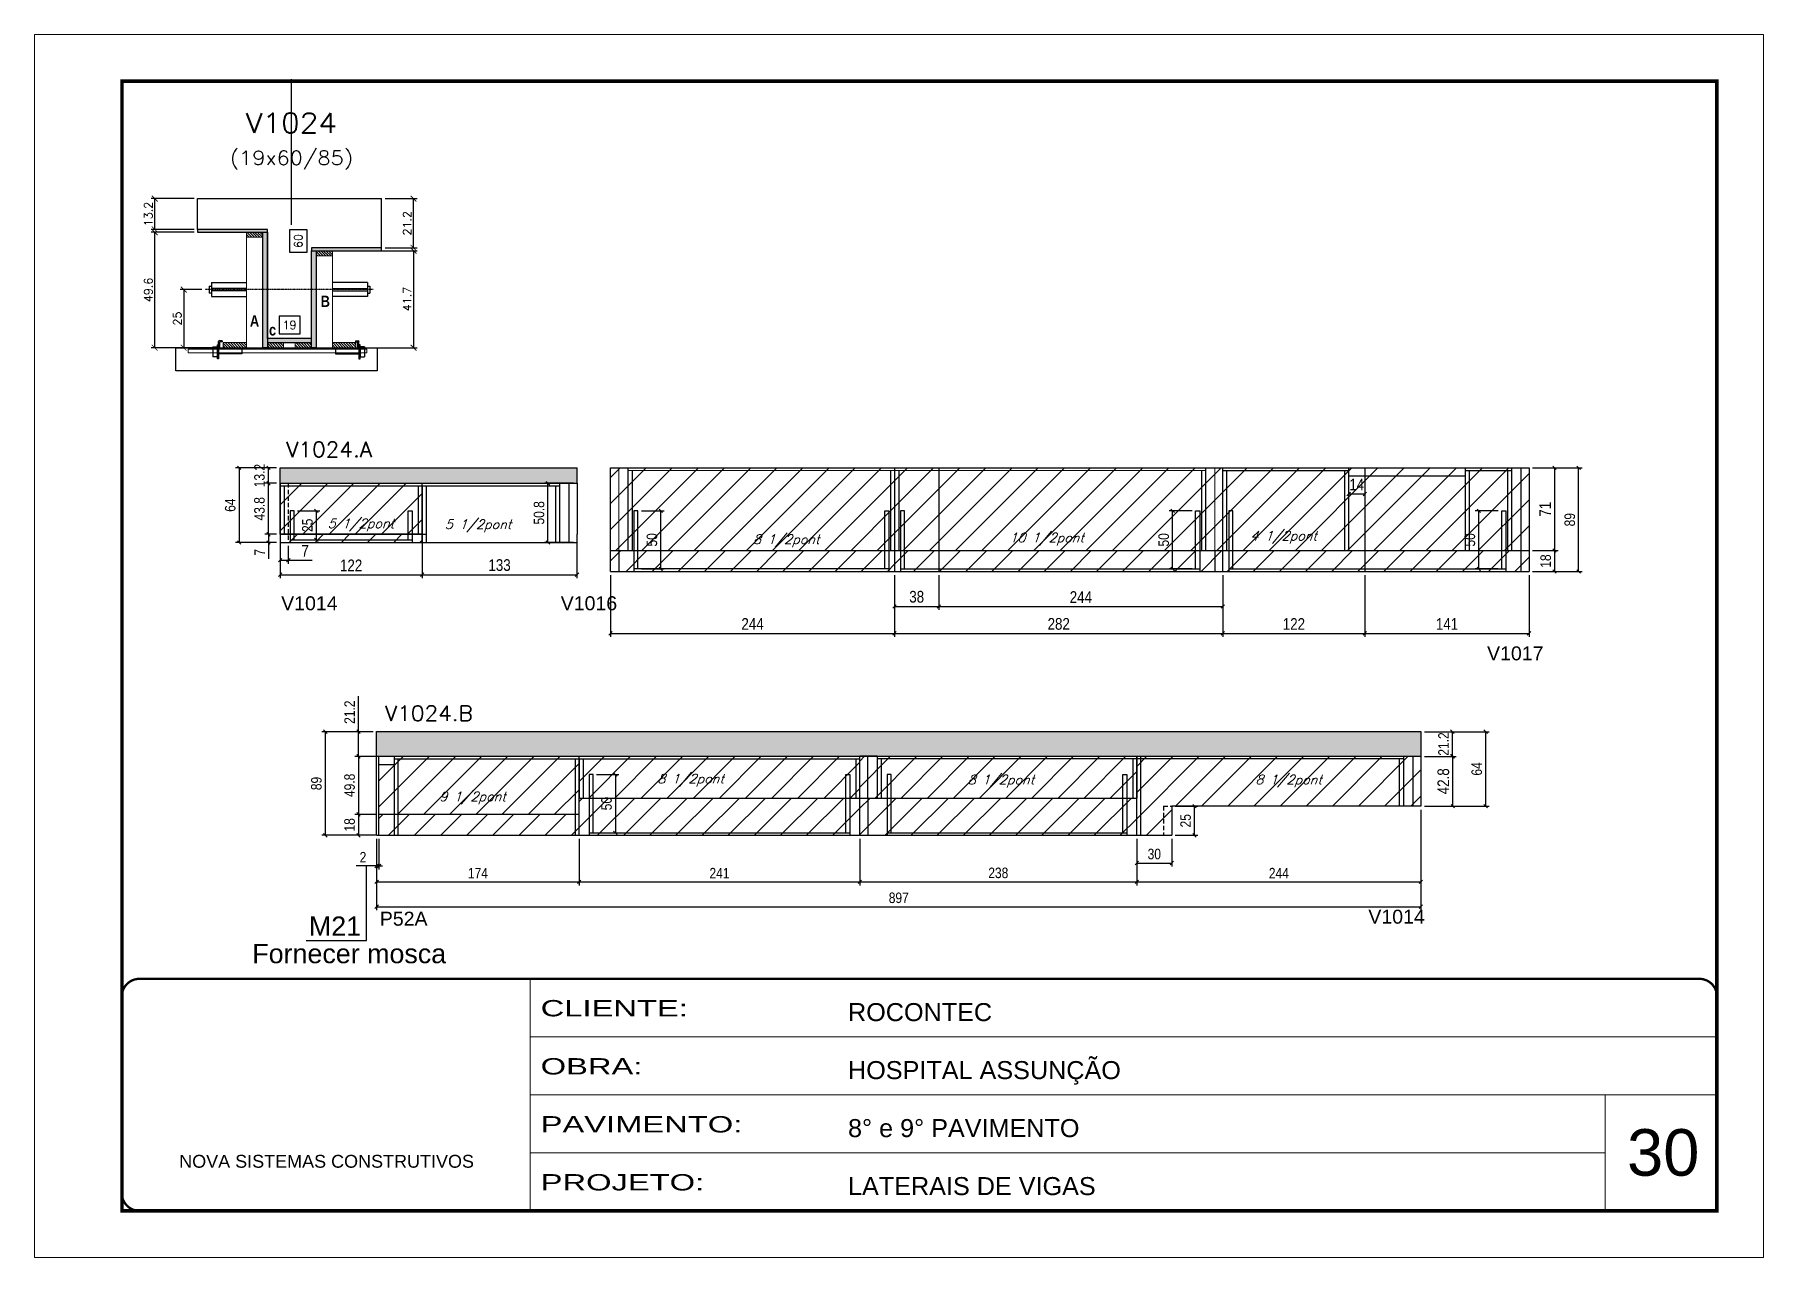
# Model space of a CAD drawing. Extents: x -20960 to -5926, y -2106 to 21915.
# Drawn here: x -10608 to -9123, y 12825 to 13875 of the extents above; entities that cross this region are included whole.
import ezdxf
from ezdxf.enums import TextEntityAlignment as Align

# ---------------------------------------------------------------- set-up
doc = ezdxf.new("R2010")
doc.units = 0
for name, pattern in [('CONTINUO', [0]), ('DASHED', [0.75, 0.5, -0.25]), ('HIDDEN', [0.375, 0.25, -0.125])]:
    doc.linetypes.add(name, pattern=pattern)
for name, color, linetype in [('5', 5, 'Continuous'), ('barrote', 251, 'Continuous'), ('COTA', 241, 'Continuous'), ('Cota Seção (2x)', 4, 'Continuous'), ('detalhes', 4, 'Continuous'), ('NOMENCLATURA', 7, 'Continuous'), ('Painéis', 200, 'Continuous'), ('presilha', 1, 'Continuous'), ('Reaproveitamento', 251, 'Continuous'), ('SARR_2.2x7', 40, 'Continuous'), ('SARR_3.5x7', 81, 'Continuous'), ('TENSOR', 3, 'Continuous'), ('texto', 7, 'Continuous'), ('Texto de Titulo', 7, 'Continuous'), ('Texto Qtd Sarr', 242, 'Continuous')]:
    doc.layers.add(name, color=color, linetype=linetype)
for name, color, linetype, lineweight in [('CARIMBO', 255, 'Continuous', 9), ('CONCRETO', 251, 'Continuous', 25), ('Folhas', 255, 'Continuous', 9), ('Hachura', 251, 'Continuous', 9), ('Madeira', 126, 'Continuous', 18), ('Sarr 2.2x7', 40, 'Continuous', 9), ('SARRAFO DE PRESSAO', 251, 'DASHED', 9), ('SCO-___-LAJ', 2, 'Continuous', 0), ('Texto Seção', 7, 'Continuous', 15)]:
    doc.layers.add(name, color=color, linetype=linetype, lineweight=lineweight)
doc.styles.add('ARIAL', font='arial.ttf')
doc.styles.add('COTA TECNICA', font='techl___.ttf', dxfattribs={"height": 10})
doc.styles.add('COTA TECNICA-50', font='techl___.ttf', dxfattribs={"height": 9})
doc.styles.add('REGUA-120', font='ROMANS.shx', dxfattribs={"height": 15})
doc.styles.add('Romans', font='romans.shx')
doc.styles.get("Standard").update_dxf_attribs({"font": 'arial.ttf'})
doc.styles.add('TECNICA', font='techb___.ttf', dxfattribs={"height": 10})
doc.styles.add('Tecnologia', font='')
doc.styles.get('Tecnologia').set_extended_font_data('Forgotten Futurist')
doc.dimstyles.new('COTA PAINEL-50', dxfattribs={"dimtxt": 9, "dimasz": 3, "dimexe": 3, "dimexo": 3, "dimgap": 3, "dimtad": 1, "dimdec": 1, "dimzin": 12, "dimdsep": 46, "dimtxsty": 'COTA TECNICA-50', "dimblk1": 'OBLIQUE', "dimblk2": 'OBLIQUE', "dimsah": 1, "dimcen": 0.9, "dimclrd": 4, "dimclre": 4, "dimclrt": 240, "dimadec": 1, "dimazin": 3, "dimtfac": 1, "dimtdec": 1, "dimtmove": 0, "dimatfit": 3, "dimfxl": 1, "dimtolj": 1, "dimtzin": 12, "dimarcsym": 0})
doc.dimstyles.new('Cota Seção (2x)', dxfattribs={"dimtxt": 7, "dimasz": 5, "dimexe": 3, "dimexo": 3, "dimgap": 2, "dimtad": 3, "dimdec": 1, "dimlfac": 0.5, "dimzin": 12, "dimdsep": 46, "dimtxsty": 'Romans', "dimblk": 'ARCHTICK', "dimcen": 0, "dimclrd": 4, "dimclre": 4, "dimclrt": 1, "dimadec": 1, "dimazin": 3, "dimtfac": 1, "dimtdec": 1, "dimtmove": 0, "dimatfit": 3, "dimldrblk": 'OBLIQUE', "dimfxl": 1, "dimtolj": 1, "dimtzin": 12, "dimarcsym": 0})
doc.dimstyles.new('Cota Seção interna', dxfattribs={"dimtxt": 7, "dimasz": 6, "dimexe": 0.18, "dimexo": 2, "dimgap": -4, "dimtad": 3, "dimdec": 1, "dimlfac": 0.5, "dimzin": 12, "dimdsep": 46, "dimtxsty": 'Romans', "dimblk": 'ARCHTICK', "dimcen": 0.09, "dimse1": 1, "dimse2": 1, "dimsd1": 1, "dimsd2": 1, "dimclrd": 180, "dimclre": 5, "dimclrt": 1, "dimadec": 0, "dimazin": 3, "dimtfac": 1, "dimtdec": 1, "dimtofl": 0, "dimtmove": 0, "dimatfit": 3, "dimldrblk": 'ARCHTICK', "dimfxl": 1, "dimtolj": 1, "dimtzin": 0, "dimarcsym": 0})
doc.dimstyles.new('PAINEL', dxfattribs={"dimtxt": 10, "dimasz": 3, "dimexe": 3, "dimexo": 3, "dimgap": 3, "dimtad": 1, "dimdec": 1, "dimzin": 12, "dimdsep": 46, "dimtxsty": 'COTA TECNICA', "dimblk1": 'OBLIQUE', "dimblk2": 'OBLIQUE', "dimsah": 1, "dimcen": 0.9, "dimclrd": 4, "dimclre": 4, "dimclrt": 240, "dimadec": 1, "dimazin": 3, "dimtfac": 1, "dimtdec": 1, "dimtmove": 0, "dimatfit": 3, "dimfxl": 1, "dimtolj": 1, "dimtzin": 12, "dimarcsym": 0})
pattern_1 = [(45, (1612.208, -2325.757), (-11.22532, 11.22532), [])]
pattern_2 = [(45, (-3197, 0), (-11.22532, 11.22532), [])]

msp = doc.modelspace()

# ---------------------------------------------------------------- texts
at = {"layer": '5', "linetype": 'Continuous'}
for s, p in [('V1014', (-10396.69, 13381.06)), ('V1016', (-10156.55, 13381.06)), ('V1017', (-9360.87, 13338.06)), ('P52A', (-10311.96, 13110.22)), ('V1014', (-9462.85, 13111.93))]:
    msp.add_text(s, height=12, rotation=359.99996, dxfattribs=at).set_placement(p)
at = {"layer": 'CARIMBO', "style": 'ARIAL'}
msp.add_text('30', height=40, dxfattribs=at).set_placement((-9240.64, 12895.51))
at = {"layer": 'detalhes', "style": 'TECNICA'}
for s, p in [('B', (-10362.72, 13641.53)), ('A', (-10423.55, 13624.69)), ('c', (-10407.17, 13617))]:
    msp.add_text(s, height=9.6, dxfattribs=at).set_placement(p)
at = {"layer": 'NOMENCLATURA', "linetype": 'Continuous'}
for s, p in [('M21', (-10372.85, 13101.6)), ('Fornecer mosca', (-10421.49, 13077.97))]:
    msp.add_text(s, height=16.5, rotation=360, dxfattribs=at).set_placement(p)
at = {"layer": 'texto', "color": 2, "char_height": 8, "attachment_point": 5, "style": 'Romans'}
for s, insert in [('{\\Q19;\\C256;5 1/2pont}', (-10328.21, 13454.27)), ('{\\Q19;\\C256;5 1/2pont}', (-10227.52, 13453.58)), ('{\\Q19;\\C256;8 1/2pont}', (-9962.84, 13440.67)), ('{\\Q19;\\C256;10 1/2pont}', (-9739.12, 13442.07)), ('{\\Q19;\\C256;4 1/2pont}', (-9535.54, 13443.76)), ('{\\Q19;\\C256;8 1/2pont}', (-10044.95, 13235.11)), ('{\\Q19;\\C256;8 1/2pont}', (-9778.4, 13234.3)), ('{\\Q19;\\C256;8 1/2pont}', (-9531.32, 13234.35)), ('{\\Q19;\\C256;9 1/2pont}', (-10232.28, 13219.8))]:
    msp.add_mtext(s, dxfattribs=dict(at, insert=insert))
at = {"layer": 'Texto Seção', "style": 'REGUA-120', "width": 1.05}
for s, p in [('V1024.A', (-10392.35, 13512.65)), ('V1024.B', (-10307.48, 13286.13))]:
    msp.add_text(s, height=13, dxfattribs=at).set_placement(p)

# ---------------------------------------------------------------- blocks, each defined once
blk = doc.blocks.new('9999999999')
at = {"color": 30, "linetype": 'CONTINUO'}
for p, q in [((98564.6, 34230.2), (98564.6, 34429.4)), ((98564.6, 34379.6), (99584, 34379.6)), ((98564.6, 34329.8), (99488, 34329.8)), ((99584, 34329.8), (99488, 34329.8)), ((99488, 34329.8), (99488, 34230.2)), ((98564.6, 34280), (99488, 34280))]:
    blk.add_line(p, q, dxfattribs=at)
at = {"color": 30, "linetype": 'CONTINUO', "const_width": 2}
blk.add_lwpolyline([(99584, 34230.2), (99584, 34414.4, 0.414214), (99569, 34429.4), (98229, 34429.4, 0.414214), (98214, 34414.4), (98214, 34245.2, 0.414214), (98229, 34230.2), (99584, 34230.2)], format="xyb", dxfattribs=at)
at = {"layer": 'Folhas'}
blk.add_lwpolyline([(98139, 34190.2), (99624, 34190.2), (99624, 35240.2), (98139, 35240.2)], close=True, dxfattribs=at)
at = {"layer": 'Folhas', "color": 30, "const_width": 3}
blk.add_lwpolyline([(98214, 34230.2), (99584, 34230.2), (99584, 35200.2), (98214, 35200.2)], close=True, dxfattribs=at)
at = {"color": 7, "linetype": 'Continuous', "ltscale": 5, "style": 'ARIAL'}
for s, height, p in [('ROCONTEC', 15.48, (98837.7, 34393.1)), ('HOSPITAL ASSUNÇÃO', 15.483, (98837.7, 34343.3)), ('8° e 9° PAVIMENTO', 15.483, (98837.7, 34293.5)), ('NOVA SISTEMAS CONSTRUTIVOS', 11.059, (98263.2, 34267.2)), ('LATERAIS DE VIGAS', 15.483, (98837.7, 34243.7))]:
    blk.add_text(s, height=height, dxfattribs=at).set_placement(p)
at = {"layer": 'Folhas', "color": 7, "style": 'Tecnologia', "width": 1.5}
for s, p in [('CLIENTE:', (98573.7, 34397.2)), ('OBRA:', (98573.7, 34347.3)), ('PAVIMENTO:', (98573.7, 34297.5)), ('PROJETO:', (98573.7, 34247.7))]:
    blk.add_text(s, height=14, dxfattribs=at).set_placement(p)
blk = doc.blocks.new('_ArchTick')
at = {"color": 0, "linetype": 'ByBlock', "const_width": 0.15}
blk.add_lwpolyline([(-0.5, -0.5), (0.5, 0.5)], dxfattribs=at)
blk = doc.blocks.new('*D7367')
at = {"layer": 'COTA', "color": 4, "lineweight": -2, "transparency": 16777216}
for p, q in [((-10471.5, 13705.7), (-10508.3, 13705.7)), ((-10505.3, 13606.5), (-10505.3, 13705.7)), ((-10453.9, 13606.5), (-10508.3, 13606.5))]:
    blk.add_line(p, q, dxfattribs=at)
at = {"layer": 'Defpoints', "color": 0, "transparency": 16777216}
for p in [(-10505.3, 13705.7), (-10468.5, 13705.7), (-10450.9, 13606.5)]:
    blk.add_point(p, dxfattribs=at)
at = {"layer": 'COTA', "color": 4, "lineweight": -2, "transparency": 16777216, "xscale": 5, "yscale": 5, "zscale": 5}
for p, rotation in [((-10505.3, 13705.7), 90), ((-10505.3, 13606.5), 270)]:
    blk.add_blockref('_ArchTick', p, dxfattribs=dict(at, rotation=rotation))
at = {"layer": 'COTA', "color": 1, "transparency": 16777216, "insert": (-10510.8, 13656.1), "char_height": 7, "attachment_point": 5, "rotation": 90, "style": 'Romans'}
blk.add_mtext('\\A1;49.6', dxfattribs=at)
blk = doc.blocks.new('_Oblique')
at = {"color": 0, "linetype": 'ByBlock', "lineweight": -2}
blk.add_line((-0.5, -0.5), (0.5, 0.5), dxfattribs=at)
blk = doc.blocks.new('*D7368')
at = {"layer": 'COTA', "color": 4, "lineweight": -2, "transparency": 16777216}
for p, q in [((-10471.5, 13734.5), (-10508.3, 13734.5)), ((-10505.3, 13708.1), (-10505.3, 13734.5)), ((-10471.5, 13708.1), (-10508.3, 13708.1))]:
    blk.add_line(p, q, dxfattribs=at)
at = {"layer": 'Defpoints', "color": 0, "transparency": 16777216}
for p in [(-10505.3, 13734.5), (-10468.5, 13734.5), (-10468.5, 13708.1)]:
    blk.add_point(p, dxfattribs=at)
at = {"layer": 'COTA', "color": 4, "lineweight": -2, "transparency": 16777216, "xscale": 5, "yscale": 5, "zscale": 5}
for p, rotation in [((-10505.3, 13734.5), 90), ((-10505.3, 13708.1), 270)]:
    blk.add_blockref('_ArchTick', p, dxfattribs=dict(at, rotation=rotation))
at = {"layer": 'COTA', "color": 1, "transparency": 16777216, "insert": (-10510.8, 13721.3), "char_height": 7, "attachment_point": 5, "rotation": 90, "style": 'Romans'}
blk.add_mtext('\\A1;13.2', dxfattribs=at)
blk = doc.blocks.new('*D7369')
at = {"layer": 'Cota Seção (2x)', "color": 180, "lineweight": -2, "transparency": 16777216}
for p, q in [((-10374.5, 13707.6), (-10389.5, 13707.6)), ((-10389.5, 13707.6), (-10389.5, 13688.6)), ((-10374.5, 13688.6), (-10374.5, 13707.6)), ((-10389.5, 13688.6), (-10374.5, 13688.6))]:
    blk.add_line(p, q, dxfattribs=at)
at = {"layer": 'Defpoints', "color": 0, "transparency": 16777216}
for p in [(-10408.5, 13734.5), (-10370.5, 13734.5), (-10408.5, 13614.5)]:
    blk.add_point(p, dxfattribs=at)
at = {"layer": 'Cota Seção (2x)', "color": 1, "transparency": 16777216, "insert": (-10382, 13698.1), "char_height": 7, "attachment_point": 5, "rotation": 90, "style": 'Romans'}
blk.add_mtext('\\A1;60', dxfattribs=at)
blk = doc.blocks.new('PRESILHA METÁLICA 1')
at = {"layer": 'presilha'}
for p, q in [((0, 13), (6, 13)), ((0, 13), (0, 0)), ((6, 0), (0, 0)), ((6, 15.5), (7.5, 15.5)), ((6, -2.5), (6, 15.5)), ((6, 13), (6, 0)), ((7.5, 10.6), (7.5, 19.9)), ((7.5, 15.5), (7.5, -2.5)), ((37.5, 4.1), (7.5, 4.1)), ((12, 21), (8.6, 21)), ((9, 11.6), (9, 18.9)), ((12, 19.5), (9.6, 19.5)), ((37.5, 11), (9.6, 11)), ((12, 21), (12, 19.5)), ((37.5, 11), (37.5, 4.1)), ((7.5, -2.5), (6, -2.5))]:
    blk.add_line(p, q, dxfattribs=at)
for centre, radius, start, end in [((8.6, 19.9), 1.14, 90, 180), ((9.6, 18.9), 0.57, 90, 180), ((9.6, 11.6), 0.57, 180, 270)]:
    blk.add_arc(centre, radius, start, end, dxfattribs=at)
blk = doc.blocks.new('*D7370')
at = {"layer": 'Cota Seção (2x)', "color": 180, "lineweight": -2, "transparency": 16777216}
for p, q in [((-10380.5, 13633.5), (-10398.5, 13633.5)), ((-10398.5, 13633.5), (-10398.5, 13618.5)), ((-10380.5, 13618.5), (-10380.5, 13633.5)), ((-10398.5, 13618.5), (-10380.5, 13618.5))]:
    blk.add_line(p, q, dxfattribs=at)
at = {"layer": 'Defpoints', "color": 0, "transparency": 16777216}
for p in [(-10408.5, 13614.5), (-10408.5, 13606.5), (-10370.5, 13606.5)]:
    blk.add_point(p, dxfattribs=at)
at = {"layer": 'Cota Seção (2x)', "color": 1, "transparency": 16777216, "insert": (-10389.5, 13626), "char_height": 7, "attachment_point": 5, "style": 'Romans'}
blk.add_mtext('\\A1;19', dxfattribs=at)
blk = doc.blocks.new('*D7371')
at = {"layer": 'COTA', "color": 4, "lineweight": -2, "transparency": 16777216}
for p, q in [((-10349.5, 13689.8), (-10280, 13689.8)), ((-10283, 13689.8), (-10283, 13606.5)), ((-10349.5, 13606.5), (-10280, 13606.5))]:
    blk.add_line(p, q, dxfattribs=at)
at = {"layer": 'Defpoints', "color": 0, "transparency": 16777216}
for p in [(-10352.5, 13689.8), (-10352.5, 13606.5), (-10283, 13606.5)]:
    blk.add_point(p, dxfattribs=at)
at = {"layer": 'COTA', "color": 4, "lineweight": -2, "transparency": 16777216, "xscale": 5, "yscale": 5, "zscale": 5}
for p, rotation in [((-10283, 13689.8), 90), ((-10283, 13606.5), 270)]:
    blk.add_blockref('_ArchTick', p, dxfattribs=dict(at, rotation=rotation))
at = {"layer": 'COTA', "color": 1, "transparency": 16777216, "insert": (-10288.5, 13648.2), "char_height": 7, "attachment_point": 5, "rotation": 90, "style": 'Romans'}
blk.add_mtext('\\A1;41.7', dxfattribs=at)
blk = doc.blocks.new('*D7372')
at = {"layer": 'COTA', "color": 4, "lineweight": -2, "transparency": 16777216}
for p, q in [((-10464.8, 13656.5), (-10483.4, 13656.5)), ((-10480.4, 13656.5), (-10480.4, 13606.5)), ((-10464.8, 13606.5), (-10483.4, 13606.5))]:
    blk.add_line(p, q, dxfattribs=at)
at = {"layer": 'Defpoints', "color": 0, "transparency": 16777216}
for p in [(-10461.8, 13656.5), (-10480.4, 13606.5), (-10461.8, 13606.5)]:
    blk.add_point(p, dxfattribs=at)
at = {"layer": 'COTA', "color": 4, "lineweight": -2, "transparency": 16777216, "xscale": 5, "yscale": 5, "zscale": 5}
for p, rotation in [((-10480.4, 13656.5), 90), ((-10480.4, 13606.5), 270)]:
    blk.add_blockref('_ArchTick', p, dxfattribs=dict(at, rotation=rotation))
at = {"layer": 'COTA', "color": 1, "transparency": 16777216, "insert": (-10485.9, 13631.5), "char_height": 7, "attachment_point": 5, "rotation": 90, "style": 'Romans'}
blk.add_mtext('\\A1;25', dxfattribs=at)
blk = doc.blocks.new('*D7423')
at = {"layer": 'COTA', "color": 4, "lineweight": -2, "transparency": 16777216}
for p, q in [((-10307.5, 13734.5), (-10280, 13734.5)), ((-10283, 13692.2), (-10283, 13734.5)), ((-10307.5, 13692.2), (-10280, 13692.2))]:
    blk.add_line(p, q, dxfattribs=at)
at = {"layer": 'Defpoints', "color": 0, "transparency": 16777216}
for p in [(-10310.5, 13734.5), (-10283, 13734.5), (-10310.5, 13692.2)]:
    blk.add_point(p, dxfattribs=at)
at = {"layer": 'COTA', "color": 4, "lineweight": -2, "transparency": 16777216, "xscale": 5, "yscale": 5, "zscale": 5}
for p, rotation in [((-10283, 13734.5), 90), ((-10283, 13692.2), 270)]:
    blk.add_blockref('_ArchTick', p, dxfattribs=dict(at, rotation=rotation))
at = {"layer": 'COTA', "color": 1, "transparency": 16777216, "insert": (-10288.5, 13713.4), "char_height": 7, "attachment_point": 5, "rotation": 90, "style": 'Romans'}
blk.add_mtext('\\A1;21.2', dxfattribs=at)
blk = doc.blocks.new('titulo1')
at = {"layer": 'Defpoints', "color": 252, "linetype": 'HIDDEN', "ltscale": 2}
blk.add_line((0, 0), (0, 125), dxfattribs=at)
at = {"layer": 'Defpoints', "style": 'Romans', "oblique": 15}
blk.add_attdef('FOLHA', text='', height=10, dxfattribs=at).set_placement((0, 15.6), align=Align.MIDDLE_CENTER)
at = {"layer": 'Texto Qtd Sarr', "color": 3, "style": 'Romans', "oblique": 15}
for tag, height, p in [('TITULO', 17, (0, 71.4)), ('SEÇÃO', 12, (0, 41.5))]:
    blk.add_attdef(tag, text='', height=height, dxfattribs=at).set_placement(p, align=Align.MIDDLE_CENTER)
blk = doc.blocks.new('*D7403')
at = {"layer": 'COTA', "color": 4, "lineweight": -2, "ltscale": 25, "transparency": 16777216}
for p, q in [((-10397.6, 13443.3), (-10397.6, 13408.6)), ((-10275.6, 13443.3), (-10275.6, 13408.6)), ((-10397.6, 13411.6), (-10275.6, 13411.6))]:
    blk.add_line(p, q, dxfattribs=at)
at = {"layer": 'Defpoints', "color": 0, "ltscale": 25, "transparency": 16777216}
for p in [(-10397.6, 13446.3), (-10275.6, 13446.3), (-10275.6, 13411.6)]:
    blk.add_point(p, dxfattribs=at)
at = {"layer": 'COTA', "color": 4, "lineweight": -2, "ltscale": 25, "transparency": 16777216, "xscale": 3, "yscale": 3, "zscale": 3, "rotation": 180}
blk.add_blockref('_Oblique', (-10397.6, 13411.6), dxfattribs=at)
at = {"layer": 'COTA', "color": 4, "lineweight": -2, "ltscale": 25, "transparency": 16777216, "xscale": 3, "yscale": 3, "zscale": 3}
blk.add_blockref('_Oblique', (-10275.6, 13411.6), dxfattribs=at)
at = {"layer": 'COTA', "color": 240, "ltscale": 25, "transparency": 16777216, "insert": (-10336.6, 13419.6), "char_height": 10, "attachment_point": 5, "style": 'COTA TECNICA'}
blk.add_mtext('\\A1;122', dxfattribs=at)
blk = doc.blocks.new('*D7350')
at = {"layer": 'COTA', "color": 4, "lineweight": -2, "ltscale": 25, "transparency": 16777216}
for p, q in [((-10275.6, 13443.3), (-10275.6, 13408.6)), ((-10142.6, 13443.7), (-10142.6, 13408.6)), ((-10275.6, 13411.6), (-10142.6, 13411.6))]:
    blk.add_line(p, q, dxfattribs=at)
at = {"layer": 'Defpoints', "color": 0, "ltscale": 25, "transparency": 16777216}
for p in [(-10275.6, 13446.3), (-10142.6, 13446.7), (-10142.6, 13411.6)]:
    blk.add_point(p, dxfattribs=at)
at = {"layer": 'COTA', "color": 4, "lineweight": -2, "ltscale": 25, "transparency": 16777216, "xscale": 3, "yscale": 3, "zscale": 3, "rotation": 180}
blk.add_blockref('_Oblique', (-10275.6, 13411.6), dxfattribs=at)
at = {"layer": 'COTA', "color": 4, "lineweight": -2, "ltscale": 25, "transparency": 16777216, "xscale": 3, "yscale": 3, "zscale": 3}
blk.add_blockref('_Oblique', (-10142.6, 13411.6), dxfattribs=at)
at = {"layer": 'COTA', "color": 240, "ltscale": 25, "transparency": 16777216, "insert": (-10209.1, 13419.8), "char_height": 10, "attachment_point": 5, "style": 'COTA TECNICA'}
blk.add_mtext('\\A1;133', dxfattribs=at)
blk = doc.blocks.new('*D7351')
at = {"layer": 'COTA', "color": 4, "lineweight": -2, "ltscale": 25, "transparency": 16777216}
for p, q in [((-10113.8, 13411.3), (-10113.8, 13358.2)), ((-9869.8, 13411.3), (-9869.8, 13358.2)), ((-10113.8, 13361.2), (-9869.8, 13361.2))]:
    blk.add_line(p, q, dxfattribs=at)
at = {"layer": 'Defpoints', "color": 0, "ltscale": 25, "transparency": 16777216}
for p in [(-10113.8, 13414.3), (-9869.8, 13414.3), (-9869.8, 13361.2)]:
    blk.add_point(p, dxfattribs=at)
at = {"layer": 'COTA', "color": 4, "lineweight": -2, "ltscale": 25, "transparency": 16777216, "xscale": 3, "yscale": 3, "zscale": 3, "rotation": 180}
blk.add_blockref('_Oblique', (-10113.8, 13361.2), dxfattribs=at)
at = {"layer": 'COTA', "color": 4, "lineweight": -2, "ltscale": 25, "transparency": 16777216, "xscale": 3, "yscale": 3, "zscale": 3}
blk.add_blockref('_Oblique', (-9869.8, 13361.2), dxfattribs=at)
at = {"layer": 'COTA', "color": 240, "ltscale": 25, "transparency": 16777216, "insert": (-9991.8, 13369.3), "char_height": 10, "attachment_point": 5, "style": 'COTA TECNICA'}
blk.add_mtext('\\A1;244', dxfattribs=at)
blk = doc.blocks.new('*D7352')
at = {"layer": 'COTA', "color": 4, "lineweight": -2, "ltscale": 25, "transparency": 16777216}
for p, q in [((-9831.8, 13411.3), (-9831.8, 13381.3)), ((-9831.8, 13384.3), (-9587.8, 13384.3)), ((-9587.8, 13382), (-9587.8, 13381.3))]:
    blk.add_line(p, q, dxfattribs=at)
at = {"layer": 'Defpoints', "color": 0, "ltscale": 25, "transparency": 16777216}
for p in [(-9831.8, 13414.3), (-9587.8, 13385), (-9587.8, 13384.3)]:
    blk.add_point(p, dxfattribs=at)
at = {"layer": 'COTA', "color": 4, "lineweight": -2, "ltscale": 25, "transparency": 16777216, "xscale": 3, "yscale": 3, "zscale": 3, "rotation": 180}
blk.add_blockref('_Oblique', (-9831.8, 13384.3), dxfattribs=at)
at = {"layer": 'COTA', "color": 4, "lineweight": -2, "ltscale": 25, "transparency": 16777216, "xscale": 3, "yscale": 3, "zscale": 3}
blk.add_blockref('_Oblique', (-9587.8, 13384.3), dxfattribs=at)
at = {"layer": 'COTA', "color": 240, "ltscale": 25, "transparency": 16777216, "insert": (-9709.8, 13392.4), "char_height": 10, "attachment_point": 5, "style": 'COTA TECNICA'}
blk.add_mtext('\\A1;244', dxfattribs=at)
blk = doc.blocks.new('*D7353')
at = {"layer": 'COTA', "color": 4, "lineweight": -2, "ltscale": 25, "transparency": 16777216}
for p, q in [((-9869.8, 13411.3), (-9869.8, 13381.3)), ((-9831.8, 13411.3), (-9831.8, 13381.3)), ((-9869.8, 13384.3), (-9831.8, 13384.3))]:
    blk.add_line(p, q, dxfattribs=at)
at = {"layer": 'Defpoints', "color": 0, "ltscale": 25, "transparency": 16777216}
for p in [(-9869.8, 13414.3), (-9831.8, 13414.3), (-9831.8, 13384.3)]:
    blk.add_point(p, dxfattribs=at)
at = {"layer": 'COTA', "color": 4, "lineweight": -2, "ltscale": 25, "transparency": 16777216, "xscale": 3, "yscale": 3, "zscale": 3, "rotation": 180}
blk.add_blockref('_Oblique', (-9869.8, 13384.3), dxfattribs=at)
at = {"layer": 'COTA', "color": 4, "lineweight": -2, "ltscale": 25, "transparency": 16777216, "xscale": 3, "yscale": 3, "zscale": 3}
blk.add_blockref('_Oblique', (-9831.8, 13384.3), dxfattribs=at)
at = {"layer": 'COTA', "color": 240, "ltscale": 25, "transparency": 16777216, "insert": (-9850.8, 13392.6), "char_height": 10, "attachment_point": 5, "style": 'COTA TECNICA'}
blk.add_mtext('\\A1;38', dxfattribs=at)
blk = doc.blocks.new('*D7354')
at = {"layer": 'COTA', "color": 4, "lineweight": -2, "ltscale": 25, "transparency": 16777216}
for p, q in [((-9869.8, 13411.3), (-9869.8, 13358.2)), ((-9587.8, 13411.3), (-9587.8, 13358.2)), ((-9869.8, 13361.2), (-9587.8, 13361.2))]:
    blk.add_line(p, q, dxfattribs=at)
at = {"layer": 'Defpoints', "color": 0, "ltscale": 25, "transparency": 16777216}
for p in [(-9869.8, 13414.3), (-9587.8, 13414.3), (-9587.8, 13361.2)]:
    blk.add_point(p, dxfattribs=at)
at = {"layer": 'COTA', "color": 4, "lineweight": -2, "ltscale": 25, "transparency": 16777216, "xscale": 3, "yscale": 3, "zscale": 3, "rotation": 180}
blk.add_blockref('_Oblique', (-9869.8, 13361.2), dxfattribs=at)
at = {"layer": 'COTA', "color": 4, "lineweight": -2, "ltscale": 25, "transparency": 16777216, "xscale": 3, "yscale": 3, "zscale": 3}
blk.add_blockref('_Oblique', (-9587.8, 13361.2), dxfattribs=at)
at = {"layer": 'COTA', "color": 240, "ltscale": 25, "transparency": 16777216, "insert": (-9728.8, 13369.3), "char_height": 10, "attachment_point": 5, "style": 'COTA TECNICA'}
blk.add_mtext('\\A1;282', dxfattribs=at)
blk = doc.blocks.new('*D7404')
at = {"layer": 'COTA', "color": 4, "lineweight": -2, "ltscale": 25, "transparency": 16777216}
for p, q in [((-9321.8, 13503.3), (-9299.9, 13503.3)), ((-9302.9, 13503.3), (-9302.9, 13432.3)), ((-9321.8, 13432.3), (-9299.9, 13432.3))]:
    blk.add_line(p, q, dxfattribs=at)
at = {"layer": 'Defpoints', "color": 0, "ltscale": 25, "transparency": 16777216}
for p in [(-9324.8, 13503.3), (-9324.8, 13432.3), (-9302.9, 13432.3)]:
    blk.add_point(p, dxfattribs=at)
at = {"layer": 'COTA', "color": 4, "lineweight": -2, "ltscale": 25, "transparency": 16777216, "xscale": 3, "yscale": 3, "zscale": 3}
for p, rotation in [((-9302.9, 13503.3), 90), ((-9302.9, 13432.3), 270)]:
    blk.add_blockref('_Oblique', p, dxfattribs=dict(at, rotation=rotation))
at = {"layer": 'COTA', "color": 240, "ltscale": 25, "transparency": 16777216, "insert": (-9311, 13467.8), "char_height": 10, "attachment_point": 5, "rotation": 90, "style": 'COTA TECNICA'}
blk.add_mtext('\\A1;71', dxfattribs=at)
blk = doc.blocks.new('*D7355')
at = {"layer": 'COTA', "color": 4, "lineweight": -2, "ltscale": 25, "transparency": 16777216}
for p, q in [((-9587.8, 13411.3), (-9587.8, 13358.2)), ((-9465.8, 13411.3), (-9465.8, 13358.2)), ((-9587.8, 13361.2), (-9465.8, 13361.2))]:
    blk.add_line(p, q, dxfattribs=at)
at = {"layer": 'Defpoints', "color": 0, "ltscale": 25, "transparency": 16777216}
for p in [(-9587.8, 13414.3), (-9465.8, 13414.3), (-9465.8, 13361.2)]:
    blk.add_point(p, dxfattribs=at)
at = {"layer": 'COTA', "color": 4, "lineweight": -2, "ltscale": 25, "transparency": 16777216, "xscale": 3, "yscale": 3, "zscale": 3, "rotation": 180}
blk.add_blockref('_Oblique', (-9587.8, 13361.2), dxfattribs=at)
at = {"layer": 'COTA', "color": 4, "lineweight": -2, "ltscale": 25, "transparency": 16777216, "xscale": 3, "yscale": 3, "zscale": 3}
blk.add_blockref('_Oblique', (-9465.8, 13361.2), dxfattribs=at)
at = {"layer": 'COTA', "color": 240, "ltscale": 25, "transparency": 16777216, "insert": (-9526.8, 13369.3), "char_height": 10, "attachment_point": 5, "style": 'COTA TECNICA'}
blk.add_mtext('\\A1;122', dxfattribs=at)
blk = doc.blocks.new('*D7356')
at = {"layer": 'COTA', "color": 4, "lineweight": -2, "ltscale": 25, "transparency": 16777216}
for p, q in [((-9465.8, 13411.3), (-9465.8, 13358.2)), ((-9324.8, 13411.3), (-9324.8, 13358.2)), ((-9465.8, 13361.2), (-9324.8, 13361.2))]:
    blk.add_line(p, q, dxfattribs=at)
at = {"layer": 'Defpoints', "color": 0, "ltscale": 25, "transparency": 16777216}
for p in [(-9465.8, 13414.3), (-9324.8, 13414.3), (-9324.8, 13361.2)]:
    blk.add_point(p, dxfattribs=at)
at = {"layer": 'COTA', "color": 4, "lineweight": -2, "ltscale": 25, "transparency": 16777216, "xscale": 3, "yscale": 3, "zscale": 3, "rotation": 180}
blk.add_blockref('_Oblique', (-9465.8, 13361.2), dxfattribs=at)
at = {"layer": 'COTA', "color": 4, "lineweight": -2, "ltscale": 25, "transparency": 16777216, "xscale": 3, "yscale": 3, "zscale": 3}
blk.add_blockref('_Oblique', (-9324.8, 13361.2), dxfattribs=at)
at = {"layer": 'COTA', "color": 240, "ltscale": 25, "transparency": 16777216, "insert": (-9395.3, 13369.3), "char_height": 10, "attachment_point": 5, "style": 'COTA TECNICA'}
blk.add_mtext('\\A1;141', dxfattribs=at)
blk = doc.blocks.new('*D7405')
at = {"layer": 'COTA', "color": 4, "lineweight": -2, "ltscale": 25, "transparency": 16777216}
for p, q in [((-9479.8, 13493.3), (-9479.8, 13477.9)), ((-9465.8, 13493.3), (-9465.8, 13477.9)), ((-9479.8, 13480.9), (-9465.8, 13480.9))]:
    blk.add_line(p, q, dxfattribs=at)
at = {"layer": 'Defpoints', "color": 0, "ltscale": 25, "transparency": 16777216}
for p in [(-9479.8, 13496.3), (-9465.8, 13496.3), (-9465.8, 13480.9)]:
    blk.add_point(p, dxfattribs=at)
at = {"layer": 'COTA', "color": 4, "lineweight": -2, "ltscale": 25, "transparency": 16777216, "xscale": 3, "yscale": 3, "zscale": 3, "rotation": 180}
blk.add_blockref('_Oblique', (-9479.8, 13480.9), dxfattribs=at)
at = {"layer": 'COTA', "color": 4, "lineweight": -2, "ltscale": 25, "transparency": 16777216, "xscale": 3, "yscale": 3, "zscale": 3}
blk.add_blockref('_Oblique', (-9465.8, 13480.9), dxfattribs=at)
at = {"layer": 'COTA', "color": 240, "ltscale": 25, "transparency": 16777216, "insert": (-9472.8, 13489), "char_height": 10, "attachment_point": 5, "style": 'COTA TECNICA'}
blk.add_mtext('\\A1;14', dxfattribs=at)
blk = doc.blocks.new('*D7357')
at = {"layer": 'COTA', "color": 4, "lineweight": -2, "ltscale": 25, "transparency": 16777216}
for p, q in [((-10397.6, 13436.3), (-10397.6, 13421)), ((-10390.6, 13436.3), (-10390.6, 13421)), ((-10397.6, 13424), (-10390.6, 13424)), ((-10390.6, 13424), (-10370.2, 13424))]:
    blk.add_line(p, q, dxfattribs=at)
at = {"layer": 'Defpoints', "color": 0, "ltscale": 25, "transparency": 16777216}
for p in [(-10397.6, 13439.3), (-10390.6, 13439.3), (-10397.6, 13424)]:
    blk.add_point(p, dxfattribs=at)
at = {"layer": 'COTA', "color": 4, "lineweight": -2, "ltscale": 25, "transparency": 16777216, "xscale": 3, "yscale": 3, "zscale": 3, "rotation": 180}
blk.add_blockref('_Oblique', (-10397.6, 13424), dxfattribs=at)
at = {"layer": 'COTA', "color": 4, "lineweight": -2, "ltscale": 25, "transparency": 16777216, "xscale": 3, "yscale": 3, "zscale": 3}
blk.add_blockref('_Oblique', (-10390.6, 13424), dxfattribs=at)
at = {"layer": 'COTA', "color": 240, "ltscale": 25, "transparency": 16777216, "insert": (-10376.1, 13432.1), "char_height": 10, "attachment_point": 5, "style": 'COTA TECNICA'}
blk.add_mtext('\\A1;7', dxfattribs=at)
blk = doc.blocks.new('*D7406')
at = {"layer": 'COTA', "color": 4, "lineweight": -2, "transparency": 16777216}
for p, q in [((-10400.6, 13490.1), (-10410.6, 13490.1)), ((-10407.6, 13446.3), (-10407.6, 13490.1)), ((-10400.6, 13446.3), (-10410.6, 13446.3))]:
    blk.add_line(p, q, dxfattribs=at)
at = {"layer": 'Defpoints', "color": 0, "transparency": 16777216}
for p in [(-10407.6, 13490.1), (-10397.6, 13490.1), (-10397.6, 13446.3)]:
    blk.add_point(p, dxfattribs=at)
at = {"layer": 'COTA', "color": 4, "lineweight": -2, "transparency": 16777216, "xscale": 3, "yscale": 3, "zscale": 3}
for p, rotation in [((-10407.6, 13490.1), 90), ((-10407.6, 13446.3), 270)]:
    blk.add_blockref('_Oblique', p, dxfattribs=dict(at, rotation=rotation))
at = {"layer": 'COTA', "color": 240, "transparency": 16777216, "insert": (-10415.3, 13468.2), "char_height": 9, "attachment_point": 5, "rotation": 90, "style": 'COTA TECNICA-50'}
blk.add_mtext('\\A1;43.8', dxfattribs=at)
blk = doc.blocks.new('*D7407')
at = {"layer": 'COTA', "color": 4, "lineweight": -2, "transparency": 16777216}
for p, q in [((-10400.6, 13503.3), (-10410.6, 13503.3)), ((-10407.6, 13490.1), (-10407.6, 13503.3)), ((-10400.6, 13490.1), (-10410.6, 13490.1))]:
    blk.add_line(p, q, dxfattribs=at)
at = {"layer": 'Defpoints', "color": 0, "transparency": 16777216}
for p in [(-10407.6, 13503.3), (-10397.6, 13503.3), (-10397.6, 13490.1)]:
    blk.add_point(p, dxfattribs=at)
at = {"layer": 'COTA', "color": 4, "lineweight": -2, "transparency": 16777216, "xscale": 3, "yscale": 3, "zscale": 3}
for p, rotation in [((-10407.6, 13503.3), 90), ((-10407.6, 13490.1), 270)]:
    blk.add_blockref('_Oblique', p, dxfattribs=dict(at, rotation=rotation))
at = {"layer": 'COTA', "color": 240, "transparency": 16777216, "insert": (-10415.3, 13496.7), "char_height": 9, "attachment_point": 5, "rotation": 90, "style": 'COTA TECNICA-50'}
blk.add_mtext('\\A1;13.2', dxfattribs=at)
blk = doc.blocks.new('*D7408')
at = {"layer": 'COTA', "color": 4, "lineweight": -2, "ltscale": 25, "transparency": 16777216}
for p, q in [((-9414.7, 13255.6), (-9387.3, 13255.6)), ((-9390.3, 13212.8), (-9390.3, 13255.6)), ((-9414.7, 13212.8), (-9387.3, 13212.8))]:
    blk.add_line(p, q, dxfattribs=at)
at = {"layer": 'Defpoints', "color": 0, "ltscale": 25, "transparency": 16777216}
for p in [(-9417.7, 13255.6), (-9390.3, 13255.6), (-9417.7, 13212.8)]:
    blk.add_point(p, dxfattribs=at)
at = {"layer": 'COTA', "color": 4, "lineweight": -2, "ltscale": 25, "transparency": 16777216, "xscale": 3, "yscale": 3, "zscale": 3}
for p, rotation in [((-9390.3, 13255.6), 90), ((-9390.3, 13212.8), 270)]:
    blk.add_blockref('_Oblique', p, dxfattribs=dict(at, rotation=rotation))
at = {"layer": 'COTA', "color": 240, "ltscale": 25, "transparency": 16777216, "insert": (-9398.4, 13234.2), "char_height": 10, "attachment_point": 5, "rotation": 90, "style": 'COTA TECNICA'}
blk.add_mtext('\\A1;42.8', dxfattribs=at)
blk = doc.blocks.new('*D7409')
at = {"layer": 'COTA', "color": 4, "lineweight": -2, "transparency": 16777216}
for p, q in [((-9414.7, 13276.8), (-9387.7, 13276.8)), ((-9390.7, 13255.6), (-9390.7, 13276.8)), ((-9414.7, 13255.6), (-9387.7, 13255.6))]:
    blk.add_line(p, q, dxfattribs=at)
at = {"layer": 'Defpoints', "color": 0, "transparency": 16777216}
for p in [(-9417.7, 13276.8), (-9390.7, 13276.8), (-9417.7, 13255.6)]:
    blk.add_point(p, dxfattribs=at)
at = {"layer": 'COTA', "color": 4, "lineweight": -2, "transparency": 16777216, "xscale": 3, "yscale": 3, "zscale": 3}
for p, rotation in [((-9390.7, 13276.8), 90), ((-9390.7, 13255.6), 270)]:
    blk.add_blockref('_Oblique', p, dxfattribs=dict(at, rotation=rotation))
at = {"layer": 'COTA', "color": 240, "transparency": 16777216, "insert": (-9398.3, 13266.2), "char_height": 9, "attachment_point": 5, "rotation": 90, "style": 'COTA TECNICA-50'}
blk.add_mtext('\\A1;21.2', dxfattribs=at)
blk = doc.blocks.new('*D7358')
at = {"layer": 'COTA', "color": 4, "lineweight": -2, "transparency": 16777216}
for p, q in [((-10314.7, 13184.8), (-10314.7, 13144.8)), ((-10140.7, 13184.8), (-10140.7, 13144.8)), ((-10314.7, 13147.8), (-10140.7, 13147.8))]:
    blk.add_line(p, q, dxfattribs=at)
at = {"layer": 'Defpoints', "color": 0, "transparency": 16777216}
for p in [(-10314.7, 13187.8), (-10140.7, 13187.8), (-10140.7, 13147.8)]:
    blk.add_point(p, dxfattribs=at)
at = {"layer": 'COTA', "color": 4, "lineweight": -2, "transparency": 16777216, "xscale": 3, "yscale": 3, "zscale": 3, "rotation": 180}
blk.add_blockref('_Oblique', (-10314.7, 13147.8), dxfattribs=at)
at = {"layer": 'COTA', "color": 4, "lineweight": -2, "transparency": 16777216, "xscale": 3, "yscale": 3, "zscale": 3}
blk.add_blockref('_Oblique', (-10140.7, 13147.8), dxfattribs=at)
at = {"layer": 'COTA', "color": 240, "transparency": 16777216, "insert": (-10227.7, 13155.3), "char_height": 9, "attachment_point": 5, "style": 'COTA TECNICA-50'}
blk.add_mtext('\\A1;174', dxfattribs=at)
blk = doc.blocks.new('*D7410')
at = {"layer": 'COTA', "color": 4, "lineweight": -2, "transparency": 16777216}
for p, q in [((-10140.7, 13184.8), (-10140.7, 13144.8)), ((-9899.7, 13184.8), (-9899.7, 13144.8)), ((-10140.7, 13147.8), (-9899.7, 13147.8))]:
    blk.add_line(p, q, dxfattribs=at)
at = {"layer": 'Defpoints', "color": 0, "transparency": 16777216}
for p in [(-10140.7, 13187.8), (-9899.7, 13187.8), (-9899.7, 13147.8)]:
    blk.add_point(p, dxfattribs=at)
at = {"layer": 'COTA', "color": 4, "lineweight": -2, "transparency": 16777216, "xscale": 3, "yscale": 3, "zscale": 3, "rotation": 180}
blk.add_blockref('_Oblique', (-10140.7, 13147.8), dxfattribs=at)
at = {"layer": 'COTA', "color": 4, "lineweight": -2, "transparency": 16777216, "xscale": 3, "yscale": 3, "zscale": 3}
blk.add_blockref('_Oblique', (-9899.7, 13147.8), dxfattribs=at)
at = {"layer": 'COTA', "color": 240, "transparency": 16777216, "insert": (-10020.2, 13155.3), "char_height": 9, "attachment_point": 5, "style": 'COTA TECNICA-50'}
blk.add_mtext('\\A1;241', dxfattribs=at)
blk = doc.blocks.new('*D7359')
at = {"layer": 'COTA', "color": 4, "lineweight": -2, "transparency": 16777216}
for p, q in [((-9899.7, 13184.8), (-9899.7, 13144.8)), ((-9661.7, 13184.8), (-9661.7, 13144.8)), ((-9899.7, 13147.8), (-9661.7, 13147.8))]:
    blk.add_line(p, q, dxfattribs=at)
at = {"layer": 'Defpoints', "color": 0, "transparency": 16777216}
for p in [(-9899.7, 13187.8), (-9661.7, 13187.8), (-9661.7, 13147.8)]:
    blk.add_point(p, dxfattribs=at)
at = {"layer": 'COTA', "color": 4, "lineweight": -2, "transparency": 16777216, "xscale": 3, "yscale": 3, "zscale": 3, "rotation": 180}
blk.add_blockref('_Oblique', (-9899.7, 13147.8), dxfattribs=at)
at = {"layer": 'COTA', "color": 4, "lineweight": -2, "transparency": 16777216, "xscale": 3, "yscale": 3, "zscale": 3}
blk.add_blockref('_Oblique', (-9661.7, 13147.8), dxfattribs=at)
at = {"layer": 'COTA', "color": 240, "transparency": 16777216, "insert": (-9780.7, 13155.5), "char_height": 9, "attachment_point": 5, "style": 'COTA TECNICA-50'}
blk.add_mtext('\\A1;238', dxfattribs=at)
blk = doc.blocks.new('*D7360')
at = {"layer": 'COTA', "color": 4, "lineweight": -2, "transparency": 16777216}
for p, q in [((-9417.7, 13209.8), (-9417.7, 13144.8)), ((-9661.7, 13184.8), (-9661.7, 13144.8)), ((-9661.7, 13147.8), (-9417.7, 13147.8))]:
    blk.add_line(p, q, dxfattribs=at)
at = {"layer": 'Defpoints', "color": 0, "transparency": 16777216}
for p in [(-9417.7, 13212.8), (-9661.7, 13187.8), (-9417.7, 13147.8)]:
    blk.add_point(p, dxfattribs=at)
at = {"layer": 'COTA', "color": 4, "lineweight": -2, "transparency": 16777216, "xscale": 3, "yscale": 3, "zscale": 3, "rotation": 180}
blk.add_blockref('_Oblique', (-9661.7, 13147.8), dxfattribs=at)
at = {"layer": 'COTA', "color": 4, "lineweight": -2, "transparency": 16777216, "xscale": 3, "yscale": 3, "zscale": 3}
blk.add_blockref('_Oblique', (-9417.7, 13147.8), dxfattribs=at)
at = {"layer": 'COTA', "color": 240, "transparency": 16777216, "insert": (-9539.7, 13155.3), "char_height": 9, "attachment_point": 5, "style": 'COTA TECNICA-50'}
blk.add_mtext('\\A1;244', dxfattribs=at)
blk = doc.blocks.new('*D7361')
at = {"layer": 'COTA', "color": 4, "lineweight": -2, "transparency": 16777216}
for p, q in [((-9417.7, 13209.8), (-9417.7, 13123.5)), ((-10314.7, 13184.8), (-10314.7, 13123.5)), ((-10314.7, 13126.5), (-9417.7, 13126.5))]:
    blk.add_line(p, q, dxfattribs=at)
at = {"layer": 'Defpoints', "color": 0, "transparency": 16777216}
for p in [(-9417.7, 13212.8), (-10314.7, 13187.8), (-9417.7, 13126.5)]:
    blk.add_point(p, dxfattribs=at)
at = {"layer": 'COTA', "color": 4, "lineweight": -2, "transparency": 16777216, "xscale": 3, "yscale": 3, "zscale": 3, "rotation": 180}
blk.add_blockref('_Oblique', (-10314.7, 13126.5), dxfattribs=at)
at = {"layer": 'COTA', "color": 4, "lineweight": -2, "transparency": 16777216, "xscale": 3, "yscale": 3, "zscale": 3}
blk.add_blockref('_Oblique', (-9417.7, 13126.5), dxfattribs=at)
at = {"layer": 'COTA', "color": 240, "transparency": 16777216, "insert": (-9866.2, 13134.1), "char_height": 9, "attachment_point": 5, "style": 'COTA TECNICA-50'}
blk.add_mtext('\\A1;897', dxfattribs=at)
blk = doc.blocks.new('*D7362')
at = {"layer": 'COTA', "color": 4, "lineweight": -2, "transparency": 16777216}
for p, q in [((-10400.6, 13446.3), (-10410.6, 13446.3)), ((-10400.6, 13439.3), (-10410.6, 13439.3)), ((-10407.6, 13446.3), (-10407.6, 13439.3)), ((-10407.6, 13439.3), (-10407.6, 13425.2))]:
    blk.add_line(p, q, dxfattribs=at)
at = {"layer": 'Defpoints', "color": 0, "transparency": 16777216}
for p in [(-10407.6, 13439.3), (-10397.6, 13446.3), (-10397.6, 13439.3)]:
    blk.add_point(p, dxfattribs=at)
at = {"layer": 'COTA', "color": 4, "lineweight": -2, "transparency": 16777216, "xscale": 3, "yscale": 3, "zscale": 3}
for p, rotation in [((-10407.6, 13446.3), 90), ((-10407.6, 13439.3), 270)]:
    blk.add_blockref('_Oblique', p, dxfattribs=dict(at, rotation=rotation))
at = {"layer": 'COTA', "color": 240, "transparency": 16777216, "insert": (-10415.2, 13430.8), "char_height": 9, "attachment_point": 5, "rotation": 90, "style": 'COTA TECNICA-50'}
blk.add_mtext('\\A1;7', dxfattribs=at)
blk = doc.blocks.new('*D7411')
at = {"layer": 'COTA', "color": 4, "lineweight": -2, "transparency": 16777216}
for p, q in [((-10400.6, 13503.3), (-10435.8, 13503.3)), ((-10432.8, 13503.3), (-10432.8, 13439.3)), ((-10400.6, 13439.3), (-10435.8, 13439.3))]:
    blk.add_line(p, q, dxfattribs=at)
at = {"layer": 'Defpoints', "color": 0, "transparency": 16777216}
for p in [(-10397.6, 13503.3), (-10432.8, 13439.3), (-10397.6, 13439.3)]:
    blk.add_point(p, dxfattribs=at)
at = {"layer": 'COTA', "color": 4, "lineweight": -2, "transparency": 16777216, "xscale": 3, "yscale": 3, "zscale": 3}
for p, rotation in [((-10432.8, 13503.3), 90), ((-10432.8, 13439.3), 270)]:
    blk.add_blockref('_Oblique', p, dxfattribs=dict(at, rotation=rotation))
at = {"layer": 'COTA', "color": 240, "transparency": 16777216, "insert": (-10440.4, 13471.3), "char_height": 9, "attachment_point": 5, "rotation": 90, "style": 'COTA TECNICA-50'}
blk.add_mtext('\\A1;64', dxfattribs=at)
blk = doc.blocks.new('*D7412')
at = {"layer": 'COTA', "color": 4, "lineweight": -2, "transparency": 16777216}
for p, q in [((-10382.6, 13466.5), (-10363.5, 13466.5)), ((-10366.5, 13466.5), (-10366.5, 13441.5)), ((-10382.6, 13441.5), (-10363.5, 13441.5))]:
    blk.add_line(p, q, dxfattribs=at)
at = {"layer": 'Defpoints', "color": 0, "transparency": 16777216}
for p in [(-10385.6, 13466.5), (-10385.6, 13441.5), (-10366.5, 13441.5)]:
    blk.add_point(p, dxfattribs=at)
at = {"layer": 'COTA', "color": 4, "lineweight": -2, "transparency": 16777216, "xscale": 3, "yscale": 3, "zscale": 3}
for p, rotation in [((-10366.5, 13466.5), 90), ((-10366.5, 13441.5), 270)]:
    blk.add_blockref('_Oblique', p, dxfattribs=dict(at, rotation=rotation))
at = {"layer": 'COTA', "color": 240, "transparency": 16777216, "insert": (-10374.1, 13454), "char_height": 9, "attachment_point": 5, "rotation": 90, "style": 'COTA TECNICA-50'}
blk.add_mtext('\\A1;25', dxfattribs=at)
blk = doc.blocks.new('*D7413')
at = {"layer": 'COTA', "color": 4, "lineweight": -2, "transparency": 16777216}
for p, q in [((-10317.7, 13276.8), (-10361.8, 13276.8)), ((-10358.8, 13276.8), (-10358.8, 13187.8)), ((-10315.7, 13187.8), (-10361.8, 13187.8))]:
    blk.add_line(p, q, dxfattribs=at)
at = {"layer": 'Defpoints', "color": 0, "transparency": 16777216}
for p in [(-10314.7, 13276.8), (-10358.8, 13187.8), (-10312.7, 13187.8)]:
    blk.add_point(p, dxfattribs=at)
at = {"layer": 'COTA', "color": 4, "lineweight": -2, "transparency": 16777216, "xscale": 3, "yscale": 3, "zscale": 3}
for p, rotation in [((-10358.8, 13276.8), 90), ((-10358.8, 13187.8), 270)]:
    blk.add_blockref('_Oblique', p, dxfattribs=dict(at, rotation=rotation))
at = {"layer": 'COTA', "color": 240, "transparency": 16777216, "insert": (-10366.4, 13232.3), "char_height": 9, "attachment_point": 5, "rotation": 90, "style": 'COTA TECNICA-50'}
blk.add_mtext('\\A1;89', dxfattribs=at)
blk = doc.blocks.new('*D7414')
at = {"layer": 'COTA', "color": 4, "lineweight": -2, "transparency": 16777216}
for p, q in [((-10315.7, 13255.6), (-10333.3, 13255.6)), ((-10330.3, 13255.6), (-10330.3, 13205.8)), ((-10315.7, 13205.8), (-10333.3, 13205.8))]:
    blk.add_line(p, q, dxfattribs=at)
at = {"layer": 'Defpoints', "color": 0, "transparency": 16777216}
for p in [(-10312.7, 13255.6), (-10330.3, 13205.8), (-10312.7, 13205.8)]:
    blk.add_point(p, dxfattribs=at)
at = {"layer": 'COTA', "color": 4, "lineweight": -2, "transparency": 16777216, "xscale": 3, "yscale": 3, "zscale": 3}
for p, rotation in [((-10330.3, 13255.6), 90), ((-10330.3, 13205.8), 270)]:
    blk.add_blockref('_Oblique', p, dxfattribs=dict(at, rotation=rotation))
at = {"layer": 'COTA', "color": 240, "transparency": 16777216, "insert": (-10337.9, 13230.7), "char_height": 9, "attachment_point": 5, "rotation": 90, "style": 'COTA TECNICA-50'}
blk.add_mtext('\\A1;49.8', dxfattribs=at)
blk = doc.blocks.new('*D7415')
at = {"layer": 'COTA', "color": 4, "lineweight": -2, "transparency": 16777216}
for p, q in [((-10330.3, 13276.8), (-10330.3, 13307.2)), ((-10317.7, 13276.8), (-10333.3, 13276.8)), ((-10330.3, 13255.6), (-10330.3, 13276.8)), ((-10317.7, 13255.6), (-10333.3, 13255.6))]:
    blk.add_line(p, q, dxfattribs=at)
at = {"layer": 'Defpoints', "color": 0, "transparency": 16777216}
for p in [(-10330.3, 13276.8), (-10314.7, 13276.8), (-10314.7, 13255.6)]:
    blk.add_point(p, dxfattribs=at)
at = {"layer": 'COTA', "color": 4, "lineweight": -2, "transparency": 16777216, "xscale": 3, "yscale": 3, "zscale": 3}
for p, rotation in [((-10330.3, 13276.8), 90), ((-10330.3, 13255.6), 270)]:
    blk.add_blockref('_Oblique', p, dxfattribs=dict(at, rotation=rotation))
at = {"layer": 'COTA', "color": 240, "transparency": 16777216, "insert": (-10337.9, 13293.5), "char_height": 9, "attachment_point": 5, "rotation": 90, "style": 'COTA TECNICA-50'}
blk.add_mtext('\\A1;21.2', dxfattribs=at)
blk = doc.blocks.new('*D7416')
at = {"layer": 'COTA', "color": 4, "lineweight": -2, "transparency": 16777216}
for p, q in [((-10125.7, 13240), (-10106.6, 13240)), ((-10109.6, 13240), (-10109.6, 13190)), ((-10125.7, 13190), (-10106.6, 13190))]:
    blk.add_line(p, q, dxfattribs=at)
at = {"layer": 'Defpoints', "color": 0, "transparency": 16777216}
for p in [(-10128.7, 13240), (-10128.7, 13190), (-10109.6, 13190)]:
    blk.add_point(p, dxfattribs=at)
at = {"layer": 'COTA', "color": 4, "lineweight": -2, "transparency": 16777216, "xscale": 3, "yscale": 3, "zscale": 3}
for p, rotation in [((-10109.6, 13240), 90), ((-10109.6, 13190), 270)]:
    blk.add_blockref('_Oblique', p, dxfattribs=dict(at, rotation=rotation))
at = {"layer": 'COTA', "color": 240, "transparency": 16777216, "insert": (-10117.2, 13215), "char_height": 9, "attachment_point": 5, "rotation": 90, "style": 'COTA TECNICA-50'}
blk.add_mtext('\\A1;50', dxfattribs=at)
blk = doc.blocks.new('*D7417')
at = {"layer": 'COTA', "color": 4, "lineweight": -2, "transparency": 16777216}
for p, q in [((-9321.8, 13503.3), (-9279.2, 13503.3)), ((-9282.2, 13414.3), (-9282.2, 13503.3)), ((-9321.8, 13414.3), (-9279.2, 13414.3))]:
    blk.add_line(p, q, dxfattribs=at)
at = {"layer": 'Defpoints', "color": 0, "transparency": 16777216}
for p in [(-9324.8, 13503.3), (-9282.2, 13503.3), (-9324.8, 13414.3)]:
    blk.add_point(p, dxfattribs=at)
at = {"layer": 'COTA', "color": 4, "lineweight": -2, "transparency": 16777216, "xscale": 3, "yscale": 3, "zscale": 3}
for p, rotation in [((-9282.2, 13503.3), 90), ((-9282.2, 13414.3), 270)]:
    blk.add_blockref('_Oblique', p, dxfattribs=dict(at, rotation=rotation))
at = {"layer": 'COTA', "color": 240, "transparency": 16777216, "insert": (-9289.8, 13458.8), "char_height": 9, "attachment_point": 5, "rotation": 90, "style": 'COTA TECNICA-50'}
blk.add_mtext('\\A1;89', dxfattribs=at)
blk = doc.blocks.new('*D7418')
at = {"layer": 'COTA', "color": 4, "lineweight": -2, "transparency": 16777216}
for p, q in [((-10087.3, 13466.5), (-10067.6, 13466.5)), ((-10070.6, 13416.5), (-10070.6, 13466.5)), ((-10087.3, 13416.5), (-10067.6, 13416.5))]:
    blk.add_line(p, q, dxfattribs=at)
at = {"layer": 'Defpoints', "color": 0, "transparency": 16777216}
for p in [(-10090.3, 13466.5), (-10070.6, 13466.5), (-10090.3, 13416.5)]:
    blk.add_point(p, dxfattribs=at)
at = {"layer": 'COTA', "color": 4, "lineweight": -2, "transparency": 16777216, "xscale": 3, "yscale": 3, "zscale": 3}
for p, rotation in [((-10070.6, 13466.5), 90), ((-10070.6, 13416.5), 270)]:
    blk.add_blockref('_Oblique', p, dxfattribs=dict(at, rotation=rotation))
at = {"layer": 'COTA', "color": 240, "transparency": 16777216, "insert": (-10078.2, 13441.5), "char_height": 9, "attachment_point": 5, "rotation": 90, "style": 'COTA TECNICA-50'}
blk.add_mtext('\\A1;50', dxfattribs=at)
blk = doc.blocks.new('*D7419')
at = {"layer": 'COTA', "color": 4, "lineweight": -2, "transparency": 16777216}
for p, q in [((-9614.2, 13466.5), (-9634, 13466.5)), ((-9631, 13416.5), (-9631, 13466.5)), ((-9614.2, 13416.5), (-9634, 13416.5))]:
    blk.add_line(p, q, dxfattribs=at)
at = {"layer": 'Defpoints', "color": 0, "transparency": 16777216}
for p in [(-9631, 13466.5), (-9611.2, 13466.5), (-9611.2, 13416.5)]:
    blk.add_point(p, dxfattribs=at)
at = {"layer": 'COTA', "color": 4, "lineweight": -2, "transparency": 16777216, "xscale": 3, "yscale": 3, "zscale": 3}
for p, rotation in [((-9631, 13466.5), 90), ((-9631, 13416.5), 270)]:
    blk.add_blockref('_Oblique', p, dxfattribs=dict(at, rotation=rotation))
at = {"layer": 'COTA', "color": 240, "transparency": 16777216, "insert": (-9638.6, 13441.5), "char_height": 9, "attachment_point": 5, "rotation": 90, "style": 'COTA TECNICA-50'}
blk.add_mtext('\\A1;50', dxfattribs=at)
blk = doc.blocks.new('*D7420')
at = {"layer": 'COTA', "color": 4, "lineweight": -2, "transparency": 16777216}
for p, q in [((-9351.2, 13466.5), (-9371, 13466.5)), ((-9368, 13416.5), (-9368, 13466.5)), ((-9351.2, 13416.5), (-9371, 13416.5))]:
    blk.add_line(p, q, dxfattribs=at)
at = {"layer": 'Defpoints', "color": 0, "transparency": 16777216}
for p in [(-9368, 13466.5), (-9348.2, 13466.5), (-9348.2, 13416.5)]:
    blk.add_point(p, dxfattribs=at)
at = {"layer": 'COTA', "color": 4, "lineweight": -2, "transparency": 16777216, "xscale": 3, "yscale": 3, "zscale": 3}
for p, rotation in [((-9368, 13466.5), 90), ((-9368, 13416.5), 270)]:
    blk.add_blockref('_Oblique', p, dxfattribs=dict(at, rotation=rotation))
at = {"layer": 'COTA', "color": 240, "transparency": 16777216, "insert": (-9375.6, 13441.5), "char_height": 9, "attachment_point": 5, "rotation": 90, "style": 'COTA TECNICA-50'}
blk.add_mtext('\\A1;50', dxfattribs=at)
blk = doc.blocks.new('*D7421')
at = {"layer": 'COTA', "color": 4, "lineweight": -2, "transparency": 16777216}
for p, q in [((-9321.8, 13432.3), (-9299.9, 13432.3)), ((-9302.9, 13432.3), (-9302.9, 13414.3)), ((-9321.8, 13414.3), (-9299.9, 13414.3))]:
    blk.add_line(p, q, dxfattribs=at)
at = {"layer": 'Defpoints', "color": 0, "transparency": 16777216}
for p in [(-9324.8, 13432.3), (-9324.8, 13414.3), (-9302.9, 13414.3)]:
    blk.add_point(p, dxfattribs=at)
at = {"layer": 'COTA', "color": 4, "lineweight": -2, "transparency": 16777216, "xscale": 3, "yscale": 3, "zscale": 3}
for p, rotation in [((-9302.9, 13432.3), 90), ((-9302.9, 13414.3), 270)]:
    blk.add_blockref('_Oblique', p, dxfattribs=dict(at, rotation=rotation))
at = {"layer": 'COTA', "color": 240, "transparency": 16777216, "insert": (-9310.5, 13423.3), "char_height": 9, "attachment_point": 5, "rotation": 90, "style": 'COTA TECNICA-50'}
blk.add_mtext('\\A1;18', dxfattribs=at)
blk = doc.blocks.new('*D7363')
at = {"layer": 'COTA', "color": 4, "lineweight": -2, "transparency": 16777216}
for p, q in [((-9414.7, 13276.8), (-9359.1, 13276.8)), ((-9362.1, 13276.8), (-9362.1, 13212.8)), ((-9414.7, 13212.8), (-9359.1, 13212.8))]:
    blk.add_line(p, q, dxfattribs=at)
at = {"layer": 'Defpoints', "color": 0, "transparency": 16777216}
for p in [(-9417.7, 13276.8), (-9417.7, 13212.8), (-9362.1, 13212.8)]:
    blk.add_point(p, dxfattribs=at)
at = {"layer": 'COTA', "color": 4, "lineweight": -2, "transparency": 16777216, "xscale": 3, "yscale": 3, "zscale": 3}
for p, rotation in [((-9362.1, 13276.8), 90), ((-9362.1, 13212.8), 270)]:
    blk.add_blockref('_Oblique', p, dxfattribs=dict(at, rotation=rotation))
at = {"layer": 'COTA', "color": 240, "transparency": 16777216, "insert": (-9369.7, 13244.8), "char_height": 9, "attachment_point": 5, "rotation": 90, "style": 'COTA TECNICA-50'}
blk.add_mtext('\\A1;64', dxfattribs=at)
blk = doc.blocks.new('*D7364')
at = {"layer": 'COTA', "color": 4, "lineweight": -2, "transparency": 16777216}
for p, q in [((-10314.7, 13184.8), (-10314.7, 13158.5)), ((-10312.7, 13184.8), (-10312.7, 13158.5)), ((-10314.7, 13161.5), (-10332.2, 13161.5)), ((-10312.7, 13161.5), (-10314.7, 13161.5)), ((-10312.7, 13161.5), (-10309.7, 13161.5))]:
    blk.add_line(p, q, dxfattribs=at)
at = {"layer": 'Defpoints', "color": 0, "transparency": 16777216}
for p in [(-10314.7, 13187.8), (-10312.7, 13187.8), (-10312.7, 13161.5)]:
    blk.add_point(p, dxfattribs=at)
at = {"layer": 'COTA', "color": 4, "lineweight": -2, "transparency": 16777216, "xscale": 3, "yscale": 3, "zscale": 3}
blk.add_blockref('_Oblique', (-10314.7, 13161.5), dxfattribs=at)
at = {"layer": 'COTA', "color": 4, "lineweight": -2, "transparency": 16777216, "xscale": 3, "yscale": 3, "zscale": 3, "rotation": 180}
blk.add_blockref('_Oblique', (-10312.7, 13161.5), dxfattribs=at)
at = {"layer": 'COTA', "color": 240, "transparency": 16777216, "insert": (-10326.4, 13169), "char_height": 9, "attachment_point": 5, "style": 'COTA TECNICA-50'}
blk.add_mtext('\\A1;2', dxfattribs=at)
blk = doc.blocks.new('*D7422')
at = {"layer": 'COTA', "color": 4, "lineweight": -2, "transparency": 16777216}
for p, q in [((-10317.7, 13205.8), (-10333.3, 13205.8)), ((-10330.3, 13205.8), (-10330.3, 13187.8)), ((-10317.7, 13187.8), (-10333.3, 13187.8))]:
    blk.add_line(p, q, dxfattribs=at)
at = {"layer": 'Defpoints', "color": 0, "transparency": 16777216}
for p in [(-10314.7, 13205.8), (-10330.3, 13187.8), (-10314.7, 13187.8)]:
    blk.add_point(p, dxfattribs=at)
at = {"layer": 'COTA', "color": 4, "lineweight": -2, "transparency": 16777216, "xscale": 3, "yscale": 3, "zscale": 3}
for p, rotation in [((-10330.3, 13205.8), 90), ((-10330.3, 13187.8), 270)]:
    blk.add_blockref('_Oblique', p, dxfattribs=dict(at, rotation=rotation))
at = {"layer": 'COTA', "color": 240, "transparency": 16777216, "insert": (-10337.9, 13196.8), "char_height": 9, "attachment_point": 5, "rotation": 90, "style": 'COTA TECNICA-50'}
blk.add_mtext('\\A1;18', dxfattribs=at)
blk = doc.blocks.new('*D7365')
at = {"layer": 'COTA', "color": 4, "lineweight": -2, "transparency": 16777216}
for p, q in [((-9661.7, 13184.8), (-9661.7, 13161)), ((-9631.7, 13184.8), (-9631.7, 13161)), ((-9661.7, 13164), (-9631.7, 13164))]:
    blk.add_line(p, q, dxfattribs=at)
at = {"layer": 'Defpoints', "color": 0, "transparency": 16777216}
for p in [(-9661.7, 13187.8), (-9631.7, 13187.8), (-9631.7, 13164)]:
    blk.add_point(p, dxfattribs=at)
at = {"layer": 'COTA', "color": 4, "lineweight": -2, "transparency": 16777216, "xscale": 3, "yscale": 3, "zscale": 3, "rotation": 180}
blk.add_blockref('_Oblique', (-9661.7, 13164), dxfattribs=at)
at = {"layer": 'COTA', "color": 4, "lineweight": -2, "transparency": 16777216, "xscale": 3, "yscale": 3, "zscale": 3}
blk.add_blockref('_Oblique', (-9631.7, 13164), dxfattribs=at)
at = {"layer": 'COTA', "color": 240, "transparency": 16777216, "insert": (-9646.7, 13171.7), "char_height": 9, "attachment_point": 5, "style": 'COTA TECNICA-50'}
blk.add_mtext('\\A1;30', dxfattribs=at)
blk = doc.blocks.new('*D7366')
at = {"layer": 'COTA', "color": 4, "lineweight": -2, "transparency": 16777216}
for p, q in [((-9628.7, 13212.8), (-9609.2, 13212.8)), ((-9612.2, 13187.8), (-9612.2, 13212.8)), ((-9628.7, 13187.8), (-9609.2, 13187.8))]:
    blk.add_line(p, q, dxfattribs=at)
at = {"layer": 'Defpoints', "color": 0, "transparency": 16777216}
for p in [(-9631.7, 13212.8), (-9612.2, 13212.8), (-9631.7, 13187.8)]:
    blk.add_point(p, dxfattribs=at)
at = {"layer": 'COTA', "color": 4, "lineweight": -2, "transparency": 16777216, "xscale": 3, "yscale": 3, "zscale": 3}
for p, rotation in [((-9612.2, 13212.8), 90), ((-9612.2, 13187.8), 270)]:
    blk.add_blockref('_Oblique', p, dxfattribs=dict(at, rotation=rotation))
at = {"layer": 'COTA', "color": 240, "transparency": 16777216, "insert": (-9619.8, 13200.3), "char_height": 9, "attachment_point": 5, "rotation": 90, "style": 'COTA TECNICA-50'}
blk.add_mtext('\\A1;25', dxfattribs=at)
blk = doc.blocks.new('*D7402')
at = {"layer": 'COTA', "color": 4, "lineweight": -2, "transparency": 16777216}
for p, q in [((-10145.6, 13490.1), (-10170.5, 13490.1)), ((-10167.5, 13439.3), (-10167.5, 13490.1)), ((-10145.6, 13439.3), (-10170.5, 13439.3))]:
    blk.add_line(p, q, dxfattribs=at)
at = {"layer": 'Defpoints', "color": 0, "transparency": 16777216}
for p in [(-10167.5, 13490.1), (-10142.6, 13490.1), (-10142.6, 13439.3)]:
    blk.add_point(p, dxfattribs=at)
at = {"layer": 'COTA', "color": 4, "lineweight": -2, "transparency": 16777216, "xscale": 3, "yscale": 3, "zscale": 3}
for p, rotation in [((-10167.5, 13490.1), 90), ((-10167.5, 13439.3), 270)]:
    blk.add_blockref('_Oblique', p, dxfattribs=dict(at, rotation=rotation))
at = {"layer": 'COTA', "color": 240, "transparency": 16777216, "insert": (-10175.2, 13464.7), "char_height": 9, "attachment_point": 5, "rotation": 90, "style": 'COTA TECNICA-50'}
blk.add_mtext('\\A1;50.8', dxfattribs=at)

# ---------------------------------------------------------------- dimensions: what is measured, and where the dimension line sits
at = {"layer": 'COTA'}
for base, p1, p2, dimstyle, picture, middle in [((-10505.26, 13734.5), (-10468.55, 13708.1), (-10468.55, 13734.5), 'Cota Seção (2x)', '*D7368', (-10510.76, 13721.3)), ((-10282.98001555, 13734.50411537), (-10310.54584425, 13692.20411537), (-10310.54584425, 13734.50411537), 'Cota Seção (2x)', '*D7423', (-10288.48001555, 13713.35411537)), ((-10505.26, 13705.7), (-10450.95, 13606.5), (-10468.55, 13705.7), 'Cota Seção (2x)', '*D7367', (-10510.76, 13656.1)), ((-10282.98001555, 13606.50411537), (-10352.54584425, 13689.80411537), (-10352.54584425, 13606.50411537), 'Cota Seção (2x)', '*D7371', (-10288.48001555, 13648.15411537)), ((-10480.4, 13606.5), (-10461.85, 13656.47), (-10461.85, 13606.5), 'Cota Seção (2x)', '*D7372', (-10485.9, 13631.49)), ((-10432.81, 13439.34), (-10397.56, 13503.34), (-10397.56, 13439.34), 'COTA PAINEL-50', '*D7411', (-10440.41, 13471.34)), ((-9282.22, 13503.34), (-9324.76, 13414.34), (-9324.76, 13503.34), 'COTA PAINEL-50', '*D7417', (-9289.81, 13458.84)), ((-10407.62, 13490.14), (-10397.56, 13446.34), (-10397.56, 13490.14), 'COTA PAINEL-50', '*D7406', (-10415.34, 13468.24)), ((-10167.53, 13490.14), (-10142.56, 13439.34), (-10142.56, 13490.14), 'COTA PAINEL-50', '*D7402', (-10175.15, 13464.74)), ((-10366.5, 13441.54), (-10385.56, 13466.54), (-10385.56, 13441.54), 'COTA PAINEL-50', '*D7412', (-10374.1, 13454.04)), ((-10070.58, 13466.54), (-10090.33, 13416.54), (-10090.33, 13466.54), 'COTA PAINEL-50', '*D7418', (-10078.18, 13441.54)), ((-9630.99, 13466.54), (-9611.23, 13416.54), (-9611.23, 13466.54), 'COTA PAINEL-50', '*D7419', (-9638.59, 13441.54)), ((-9367.97, 13466.54), (-9348.21, 13416.54), (-9348.21, 13466.54), 'COTA PAINEL-50', '*D7420', (-9375.57, 13441.54)), ((-10407.62, 13439.34), (-10397.56, 13446.34), (-10397.56, 13439.34), 'COTA PAINEL-50', '*D7362', (-10415.19, 13430.76)), ((-9302.92, 13414.34), (-9324.76, 13432.34), (-9324.76, 13414.34), 'COTA PAINEL-50', '*D7421', (-9310.5, 13423.34)), ((-10330.3, 13276.83), (-10314.7, 13255.63), (-10314.7, 13276.83), 'COTA PAINEL-50', '*D7415', (-10337.86, 13293.51)), ((-10358.84, 13187.83), (-10314.7, 13276.83), (-10312.7, 13187.83), 'COTA PAINEL-50', '*D7413', (-10366.43, 13232.33)), ((-9362.11, 13212.83), (-9417.7, 13276.83), (-9417.7, 13212.83), 'COTA PAINEL-50', '*D7363', (-9369.7, 13244.83)), ((-10330.3, 13205.83), (-10312.7, 13255.63), (-10312.7, 13205.83), 'COTA PAINEL-50', '*D7414', (-10337.9, 13230.73)), ((-10109.63, 13190.03), (-10128.7, 13240.03), (-10128.7, 13190.03), 'COTA PAINEL-50', '*D7416', (-10117.23, 13215.03)), ((-10330.3, 13187.83), (-10314.7, 13205.83), (-10314.7, 13187.83), 'COTA PAINEL-50', '*D7422', (-10337.89, 13196.83)), ((-9612.17, 13212.83), (-9631.7, 13187.83), (-9631.7, 13212.83), 'COTA PAINEL-50', '*D7366', (-9619.77, 13200.33))]:
    dim = msp.add_linear_dim(base=base, p1=p1, p2=p2, angle=90, dimstyle=dimstyle, dxfattribs=at)
    dim.commit()
    dim.dimension.update_dxf_attribs({"geometry": picture, "text_midpoint": middle})
for base, p1, p2, picture, middle in [((-10407.62, 13503.34), (-10397.56, 13490.14), (-10397.56, 13503.34), '*D7407', (-10407.62, 13496.74)), ((-9390.71, 13276.83), (-9417.7, 13255.63), (-9417.7, 13276.83), '*D7409', (-9390.71, 13266.23))]:
    dim = msp.add_linear_dim(base=base, p1=p1, p2=p2, angle=90, dimstyle='COTA PAINEL-50', override={"dimtmove": 1}, dxfattribs=at)
    dim.commit()
    dim.dimension.update_dxf_attribs({"geometry": picture, "text_midpoint": middle, "dimtype": 160})
at = {"layer": 'COTA', "ltscale": 25}
for base, p1, p2, picture, middle in [((-9302.92, 13432.34), (-9324.76, 13503.34), (-9324.76, 13432.34), '*D7404', (-9310.99, 13467.84)), ((-9390.33, 13255.63), (-9417.7, 13212.83), (-9417.7, 13255.63), '*D7408', (-9398.43, 13234.23))]:
    dim = msp.add_linear_dim(base=base, p1=p1, p2=p2, angle=90, dimstyle='PAINEL', dxfattribs=at)
    dim.commit()
    dim.dimension.update_dxf_attribs({"geometry": picture, "text_midpoint": middle})
for base, p1, p2, picture, middle in [((-9465.76, 13480.94), (-9479.78, 13496.34), (-9465.76, 13496.34), '*D7405', (-9472.77, 13480.94)), ((-10397.56, 13423.98), (-10390.56, 13439.34), (-10397.56, 13439.34), '*D7357', (-10376.06, 13423.98))]:
    dim = msp.add_linear_dim(base=base, p1=p1, p2=p2, dimstyle='PAINEL', dxfattribs=at)
    dim.commit()
    dim.dimension.update_dxf_attribs({"geometry": picture, "text_midpoint": middle, "dimtype": 160})
for base, p1, p2, picture, middle in [((-10275.56, 13411.55), (-10397.56, 13446.34), (-10275.56, 13446.34), '*D7403', (-10336.56, 13419.61)), ((-9831.78, 13384.32), (-9869.78, 13414.34), (-9831.78, 13414.34), '*D7353', (-9850.78, 13392.56)), ((-9587.78, 13361.21), (-9869.78, 13414.34), (-9587.78, 13414.34), '*D7354', (-9728.78, 13369.3)), ((-9465.76, 13361.21), (-9587.78, 13414.34), (-9465.76, 13414.34), '*D7355', (-9526.77, 13369.26))]:
    dim = msp.add_linear_dim(base=base, p1=p1, p2=p2, dimstyle='PAINEL', dxfattribs=at)
    dim.commit()
    dim.dimension.update_dxf_attribs({"geometry": picture, "text_midpoint": middle})
for base, p1, p2, picture, middle in [((-10142.56, 13411.55), (-10275.56, 13446.34), (-10142.56, 13446.66), '*D7350', (-10209.06, 13419.77)), ((-9869.78, 13361.21), (-10113.78, 13414.34), (-9869.78, 13414.34), '*D7351', (-9991.78, 13369.28)), ((-9587.78, 13384.32), (-9831.78, 13414.34), (-9587.78, 13385), '*D7352', (-9709.78, 13392.39)), ((-9324.76, 13361.21), (-9465.76, 13414.34), (-9324.76, 13414.34), '*D7356', (-9395.26, 13369.28))]:
    dim = msp.add_linear_dim(base=base, p1=p1, p2=p2, dimstyle='PAINEL', override={"dimtmove": 1}, dxfattribs=at)
    dim.commit()
    dim.dimension.update_dxf_attribs({"geometry": picture, "text_midpoint": middle})
at = {"layer": 'COTA'}
for base, p1, p2, picture, middle in [((-9417.7, 13126.52), (-10314.7, 13187.83), (-9417.7, 13212.83), '*D7361', (-9866.2, 13134.11)), ((-10140.7, 13147.75), (-10314.7, 13187.83), (-10140.7, 13187.83), '*D7358', (-10227.7, 13155.32)), ((-9631.7, 13164.05), (-9661.7, 13187.83), (-9631.7, 13187.83), '*D7365', (-9646.7, 13171.74))]:
    dim = msp.add_linear_dim(base=base, p1=p1, p2=p2, dimstyle='COTA PAINEL-50', dxfattribs=at)
    dim.commit()
    dim.dimension.update_dxf_attribs({"geometry": picture, "text_midpoint": middle})
for base, p1, p2, picture, middle in [((-9417.7, 13147.75), (-9661.7, 13187.83), (-9417.7, 13212.83), '*D7360', (-9539.7, 13155.32)), ((-9899.7, 13147.75), (-10140.7, 13187.83), (-9899.7, 13187.83), '*D7410', (-10020.2, 13155.32)), ((-9661.7, 13147.75), (-9899.7, 13187.83), (-9661.7, 13187.83), '*D7359', (-9780.7, 13155.47))]:
    dim = msp.add_linear_dim(base=base, p1=p1, p2=p2, dimstyle='COTA PAINEL-50', override={"dimtmove": 1}, dxfattribs=at)
    dim.commit()
    dim.dimension.update_dxf_attribs({"geometry": picture, "text_midpoint": middle})
dim = msp.add_linear_dim(base=(-10312.7, 13161.53), p1=(-10314.7, 13187.83), p2=(-10312.7, 13187.83), dimstyle='COTA PAINEL-50', dxfattribs=at)
dim.commit()
dim.dimension.update_dxf_attribs({"geometry": '*D7364', "text_midpoint": (-10326.45, 13161.53), "dimtype": 160})
at = {"layer": 'Cota Seção (2x)'}
for base, p1, p2, angle, picture, middle in [((-10370.55, 13734.5), (-10408.55, 13614.5), (-10408.55, 13734.5), 90, '*D7369', (-10370.55, 13698.13)), ((-10408.55, 13614.5), (-10370.55, 13606.5), (-10408.55, 13606.5), 180, '*D7370', (-10389.55, 13614.5))]:
    dim = msp.add_linear_dim(base=base, p1=p1, p2=p2, angle=angle, dimstyle='Cota Seção interna', dxfattribs=at)
    dim.commit()
    dim.dimension.update_dxf_attribs({"geometry": picture, "text_midpoint": middle, "dimtype": 160})

# ---------------------------------------------------------------- hatches: boundary and pattern name
at = {"layer": 'COTA', "ltscale": 25}
h = msp.add_hatch(dxfattribs=at)
h.set_pattern_fill('AR-CONC', color=256, scale=0.03)
h.set_pattern_definition([(50, (-1715.9463, -3450.4742), (5.4655401, -0.4781726), [0.5715, -6.2865]), (355, (-1715.9463, -3450.474), (-1.0573026, 5.7317054), [0.4572, -5.0292175]), (100.451445, (-1715.491, -3450.514), (4.4082374, 5.2535326), [0.4857003, -5.3427073]), (46.1842, (-1715.946, -3448.95), (8.1323712, -1.2612698), [0.85725, -9.42975]), (96.635558, (-1715.2686, -3449.055), (7.122124, 7.4227837), [0.7285507, -8.0140682]), (351.18415, (-1715.946, -3448.95), (7.122124, 7.4227837), [0.685799, -7.543792]), (21, (-1715.1843, -3449.3312), (4.5484317, -3.0679559), [0.5715, -6.2865]), (326, (-1715.1843, -3449.331), (1.8540609, 5.525639), [0.4572, -5.0292]), (71.451445, (-1714.805, -3449.587), (6.4024926, 2.457683), [0.4857003, -5.3426981]), (37.5, (-1715.9463, -3450.4742), (0.0926581, 2.53665117), [0, -4.96824, 0, -5.1054, 0, -5.04825]), (7.5, (-1715.9463, -3450.4742), (2.00458988, 3.00541724), [0, -2.91084, 0, -4.85394, 0, -1.92405]), (327.5, (-1717.6456, -3450.4742), (4.06771786, -0.17186232), [0, -1.905, 0, -5.9436, 0, -7.8867]), (317.5, (-1718.4076, -3450.4742), (4.44387544, 0.7627947), [0, -2.4765, 0, -3.94716, 0, -5.6007])])
h.paths.add_polyline_path([(-10142.56, 13490.14), (-10142.56, 13503.34), (-10397.56, 13503.34), (-10397.56, 13490.14)])
h = msp.add_hatch(dxfattribs=at)
h.set_pattern_fill('AR-CONC', color=256, scale=0.03)
h.set_pattern_definition([(50, (1692.884, -2299.7473), (5.4655401, -0.4781726), [0.5715, -6.2865]), (355, (1692.884, -2299.7473), (-1.0573026, 5.7317054), [0.4572, -5.0292175]), (100.451445, (1693.3395, -2299.787), (4.4082374, 5.2535326), [0.4857003, -5.3427073]), (46.1842, (1692.884, -2298.223), (8.1323712, -1.2612698), [0.85725, -9.42975]), (96.635558, (1693.562, -2298.3284), (7.122124, 7.4227837), [0.7285507, -8.0140682]), (351.18415, (1692.884, -2298.223), (7.122124, 7.4227837), [0.685799, -7.543792]), (21, (1693.646, -2298.6043), (4.5484317, -3.0679559), [0.5715, -6.2865]), (326, (1693.646, -2298.6043), (1.8540609, 5.525639), [0.4572, -5.0292]), (71.451445, (1694.025, -2298.86), (6.4024926, 2.457683), [0.4857003, -5.3426981]), (37.5, (1692.884, -2299.7473), (0.0926581, 2.53665117), [0, -4.96824, 0, -5.1054, 0, -5.04825]), (7.5, (1692.884, -2299.7473), (2.00458988, 3.00541724), [0, -2.91084, 0, -4.85394, 0, -1.92405]), (327.5, (1691.1848, -2299.7473), (4.06771786, -0.17186232), [0, -1.905, 0, -5.9436, 0, -7.8867]), (317.5, (1690.4228, -2299.7473), (4.44387544, 0.7627947), [0, -2.4765, 0, -3.94716, 0, -5.6007])])
h.paths.add_polyline_path([(-10314.7, 13276.83), (-10314.7, 13255.63), (-9884.7, 13255.63), (-9661.7, 13255.63), (-9417.7, 13255.63), (-9417.7, 13276.83)])
at = {"layer": 'Hachura'}
h = msp.add_hatch(color=256, dxfattribs=at)
h.dxf.hatch_style = 1
h.paths.add_polyline_path([(-10408.55, 13705.7), (-10408.55, 13708.1), (-10468.55, 13708.1), (-10468.55, 13705.7)])
h = msp.add_hatch(dxfattribs=at)
h.set_pattern_fill('ANSI31', color=256, scale=0.5, angle=270, style=0)
h.set_pattern_definition([(315, (12501.2743, 5398.0604), (1.12253202, 1.12253202), [])])
h.paths.add_polyline_path([(-10412.55, 13701.3), (-10412.55, 13705.7), (-10426.55, 13705.7), (-10426.55, 13701.3)])
h = msp.add_hatch(color=256, dxfattribs=at)
h.dxf.hatch_style = 1
h.paths.add_polyline_path([(-10412.55, 13705.7), (-10408.55, 13705.7), (-10408.55, 13606.5), (-10412.55, 13606.5)])
h = msp.add_hatch(color=256, dxfattribs=at)
h.dxf.hatch_style = 1
h.paths.add_polyline_path([(-10310.55, 13689.8), (-10310.55, 13692.2), (-10370.55, 13692.2), (-10370.55, 13689.8)])
h = msp.add_hatch(color=256, dxfattribs=at)
h.dxf.hatch_style = 1
h.paths.add_polyline_path([(-10370.55, 13689.8), (-10366.55, 13689.8), (-10366.55, 13606.5), (-10370.55, 13606.5)])
h = msp.add_hatch(dxfattribs=at)
h.set_pattern_fill('ANSI31', color=256, scale=0.5, angle=270, style=0)
h.set_pattern_definition([(315, (12441.2743, 5382.1604), (1.12253202, 1.12253202), [])])
h.paths.add_polyline_path([(-10352.55, 13685.4), (-10352.55, 13689.8), (-10366.55, 13689.8), (-10366.55, 13685.4)])
h = msp.add_hatch(dxfattribs=at)
h.set_pattern_fill('ANSI31', color=256, scale=0.5, angle=270, style=0)
h.set_pattern_definition([(315, (12501.2743, 5376.8604), (1.12253202, 1.12253202), [])])
h.paths.add_polyline_path([(-10446.55, 13606.5), (-10446.55, 13610.9), (-10426.55, 13610.9), (-10426.55, 13606.5)])
h = msp.add_hatch(color=256, dxfattribs=at)
h.dxf.hatch_style = 1
h.paths.add_polyline_path([(-10370.55, 13610.9), (-10370.55, 13614.5), (-10408.55, 13614.5), (-10408.55, 13610.9)])
h = msp.add_hatch(dxfattribs=at)
h.set_pattern_fill('ANSI31', color=256, scale=0.5, angle=270, style=0)
h.set_pattern_definition([(315, (12510.0743, 5376.8604), (1.12253202, 1.12253202), [])])
h.paths.add_polyline_path([(-10408.55, 13606.5), (-10408.55, 13610.9), (-10394.55, 13610.9), (-10394.55, 13606.5)])
h = msp.add_hatch(dxfattribs=at)
h.set_pattern_fill('ANSI31', color=256, scale=0.5, angle=270, style=0)
h.set_pattern_definition([(315, (12510.0764, 5376.8604), (1.12253202, 1.12253202), [])])
h.paths.add_polyline_path([(-10370.55, 13606.5), (-10370.55, 13610.9), (-10384.55, 13610.9), (-10384.55, 13606.5)])
h = msp.add_hatch(dxfattribs=at)
h.set_pattern_fill('ANSI31', color=256, scale=0.5, angle=270, style=0)
h.set_pattern_definition([(315, (12407.2743, 5376.8604), (1.12253202, 1.12253202), [])])
h.paths.add_polyline_path([(-10352.55, 13606.5), (-10352.55, 13610.9), (-10332.55, 13610.9), (-10332.55, 13606.5)])
at = {"layer": 'Reaproveitamento'}
h = msp.add_hatch(dxfattribs=at)
h.set_pattern_fill('ANSI31', color=256, scale=5)
h.set_pattern_definition(pattern_1)
h.paths.add_polyline_path([(-9869.78, 13432.34), (-9869.78, 13503.34), (-10113.78, 13503.34), (-10113.78, 13432.34)])
h = msp.add_hatch(dxfattribs=at)
h.set_pattern_fill('ANSI31', color=256, scale=5)
h.set_pattern_definition(pattern_1)
h.paths.add_polyline_path([(-9869.78, 13432.34), (-9831.78, 13432.34), (-9831.78, 13503.34), (-9869.78, 13503.34)])
h = msp.add_hatch(dxfattribs=at)
h.set_pattern_fill('ANSI31', color=256, scale=5)
h.set_pattern_definition(pattern_1)
h.paths.add_polyline_path([(-9831.78, 13503.34), (-9831.78, 13432.34), (-9587.78, 13432.34), (-9587.78, 13503.34)])
h = msp.add_hatch(dxfattribs=at)
h.set_pattern_fill('ANSI31', color=256, scale=5)
h.set_pattern_definition(pattern_1)
h.paths.add_polyline_path([(-9587.78, 13503.34), (-9587.78, 13432.34), (-9479.78, 13432.34), (-9324.76, 13432.34), (-9324.76, 13503.34), (-9479.78, 13503.34)])
at = {"layer": 'Reaproveitamento', "transparency": 33554684}
h = msp.add_hatch(dxfattribs=at)
h.set_pattern_fill('ANSI31', color=256, scale=5)
h.set_pattern_definition([(45, (-1406.272, -3355.306), (-11.22532, 11.22532), [])])
h.paths.add_polyline_path([(-10397.56, 13490.14), (-10397.56, 13446.34), (-10275.56, 13446.34), (-10275.56, 13490.14)])
h = msp.add_hatch(dxfattribs=at)
h.set_pattern_fill('ANSI31', color=256, scale=5)
h.set_pattern_definition(pattern_2)
h.paths.add_polyline_path([(-10275.56, 13439.34), (-10275.56, 13446.34), (-10397.56, 13446.34), (-10397.56, 13439.34)])
h = msp.add_hatch(dxfattribs=at)
h.set_pattern_fill('ANSI31', color=256, scale=5)
h.set_pattern_definition(pattern_2)
h.paths.add_polyline_path([(-9869.78, 13414.34), (-9869.78, 13432.34), (-10113.78, 13432.34), (-10113.78, 13414.34)])
h = msp.add_hatch(dxfattribs=at)
h.set_pattern_fill('ANSI31', color=256, scale=5)
h.set_pattern_definition(pattern_2)
h.paths.add_polyline_path([(-9831.78, 13414.34), (-9831.78, 13432.34), (-9869.78, 13432.34), (-9869.78, 13414.34)])
h = msp.add_hatch(dxfattribs=at)
h.set_pattern_fill('ANSI31', color=256, scale=5)
h.set_pattern_definition(pattern_2)
h.paths.add_polyline_path([(-9831.78, 13432.34), (-9831.78, 13414.34), (-9587.78, 13414.34), (-9587.78, 13432.34)])
h = msp.add_hatch(dxfattribs=at)
h.set_pattern_fill('ANSI31', color=256, scale=5)
h.set_pattern_definition(pattern_2)
h.paths.add_polyline_path([(-9465.76, 13414.34), (-9465.76, 13432.34), (-9587.78, 13432.34), (-9587.78, 13414.34)])
h = msp.add_hatch(dxfattribs=at)
h.set_pattern_fill('ANSI31', color=256, scale=5)
h.set_pattern_definition(pattern_2)
h.paths.add_polyline_path([(-9324.76, 13414.34), (-9324.76, 13432.34), (-9465.76, 13432.34), (-9465.76, 13414.34)])
at = {"layer": 'Reaproveitamento'}
h = msp.add_hatch(dxfattribs=at)
h.set_pattern_fill('ANSI31', color=256, scale=5)
h.set_pattern_definition([(45, (1520.277, -2299.747), (-11.22532, 11.22532), [])])
h.paths.add_polyline_path([(-10312.7, 13205.83), (-10140.7, 13205.83), (-10140.7, 13255.63), (-10312.7, 13255.63)])
h = msp.add_hatch(dxfattribs=at)
h.set_pattern_fill('ANSI31', color=256, scale=5)
h.set_pattern_definition([(45, (1692.884, -2299.747), (-11.22532, 11.22532), [])])
h.paths.add_polyline_path([(-10140.7, 13219.83), (-9899.7, 13219.83), (-9899.7, 13255.63), (-10140.7, 13255.63)])
at = {"layer": 'Reaproveitamento', "ltscale": 25}
h = msp.add_hatch(dxfattribs=at)
h.set_pattern_fill('ANSI31', color=256, scale=5)
h.set_pattern_definition([(45, (-152572.229, -6840.451), (-11.2253202, 11.2253202), [])])
h.paths.add_polyline_path([(-9899.7, 13219.83), (-9661.7, 13219.83), (-9661.7, 13255.63), (-9899.7, 13255.63)])
at = {"layer": 'Reaproveitamento', "transparency": 33554684}
h = msp.add_hatch(dxfattribs=at)
h.set_pattern_fill('ANSI31', color=256, scale=5)
h.set_pattern_definition(pattern_2)
h.paths.add_polyline_path([(-9417.7, 13212.83), (-9417.7, 13255.63), (-9661.7, 13255.63), (-9661.7, 13187.83), (-9631.7, 13187.83), (-9631.7, 13212.83)])
h = msp.add_hatch(dxfattribs=at)
h.set_pattern_fill('ANSI31', color=256, scale=5)
h.set_pattern_definition(pattern_2)
h.paths.add_polyline_path([(-9899.7, 13187.83), (-9899.7, 13219.83), (-10140.7, 13219.83), (-10140.7, 13187.83)])
h = msp.add_hatch(dxfattribs=at)
h.set_pattern_fill('ANSI31', color=256, scale=5)
h.set_pattern_definition(pattern_2)
h.paths.add_polyline_path([(-9661.7, 13187.83), (-9661.7, 13219.83), (-9899.7, 13219.83), (-9899.7, 13187.83)])
h = msp.add_hatch(dxfattribs=at)
h.set_pattern_fill('ANSI31', color=256, scale=5)
h.set_pattern_definition(pattern_2)
h.paths.add_polyline_path([(-10140.7, 13187.83), (-10140.7, 13205.83), (-10312.7, 13205.83), (-10312.7, 13187.83)])

# ---------------------------------------------------------------- linework, layer by layer
at = {"ltscale": 3}
for p, q in [((-10456.55, 13662.47), (-10456.55, 13650.47)), ((-10456.55, 13662.47), (-10426.55, 13662.47)), ((-10322.55, 13662.47), (-10352.55, 13662.47)), ((-10322.55, 13662.47), (-10322.55, 13650.47)), ((-10458.55, 13659.47), (-10458.55, 13653.47)), ((-10458.55, 13659.47), (-10456.55, 13659.47)), ((-10456.55, 13653.47), (-10458.55, 13653.47)), ((-10426.55, 13657.47), (-10456.55, 13657.47)), ((-10426.55, 13655.47), (-10456.55, 13655.47)), ((-10456.55, 13650.47), (-10426.55, 13650.47)), ((-10352.55, 13657.47), (-10322.55, 13657.47)), ((-10352.55, 13655.47), (-10322.55, 13655.47)), ((-10322.55, 13650.47), (-10352.55, 13650.47)), ((-10322.55, 13659.47), (-10320.55, 13659.47)), ((-10322.55, 13653.47), (-10320.55, 13653.47)), ((-10320.55, 13659.47), (-10320.55, 13653.47))]:
    msp.add_line(p, q, dxfattribs=at)
at = {"layer": 'barrote'}
msp.add_lwpolyline([(-10314.18, 13586.5), (-10487.15, 13586.5), (-10487.15, 13606.5), (-10314.18, 13606.5)], close=True, dxfattribs=at)
at = {"layer": 'CONCRETO'}
for p, q in [((-10468.55, 13708.1), (-10468.55, 13734.5)), ((-10468.55, 13734.5), (-10408.55, 13734.5)), ((-10408.55, 13734.5), (-10408.55, 13734.5)), ((-10408.55, 13734.5), (-10310.55, 13734.5)), ((-10310.55, 13692.2), (-10310.55, 13734.5)), ((-10408.55, 13708.1), (-10468.55, 13708.1)), ((-10408.55, 13614.5), (-10408.55, 13708.1)), ((-10370.55, 13614.5), (-10408.55, 13614.5)), ((-10370.55, 13610.9), (-10370.55, 13614.5)), ((-10370.55, 13610.9), (-10370.55, 13610.9))]:
    msp.add_line(p, q, dxfattribs=at)
at = {"layer": 'COTA', "linetype": 'ByBlock'}
for p, q in [((-10397.56, 13490.14), (-10397.56, 13503.34)), ((-10314.7, 13255.63), (-10314.7, 13276.83))]:
    msp.add_line(p, q, dxfattribs=at)
at = {"layer": 'COTA', "ltscale": 25}
for p, q in [((-10397.56, 13503.34), (-10142.56, 13503.34)), ((-10142.56, 13490.14), (-10142.56, 13503.34)), ((-10314.7, 13276.83), (-9417.7, 13276.83)), ((-9417.7, 13276.83), (-9417.7, 13255.63))]:
    msp.add_line(p, q, dxfattribs=at)
at = {"layer": 'Madeira'}
for points in [[(-10412.55, 13701.3), (-10412.55, 13705.7), (-10426.55, 13705.7), (-10426.55, 13701.3)], [(-10412.55, 13705.7), (-10426.55, 13705.7), (-10426.55, 13606.5), (-10412.55, 13606.5)], [(-10352.55, 13685.4), (-10352.55, 13689.8), (-10366.55, 13689.8), (-10366.55, 13685.4)], [(-10352.55, 13689.8), (-10366.55, 13689.8), (-10366.55, 13606.5), (-10352.55, 13606.5)], [(-10446.55, 13606.5), (-10446.55, 13610.9), (-10426.55, 13610.9), (-10426.55, 13606.5)], [(-10408.55, 13606.5), (-10408.55, 13610.9), (-10394.55, 13610.9), (-10394.55, 13606.5)], [(-10370.55, 13606.5), (-10370.55, 13610.9), (-10384.55, 13610.9), (-10384.55, 13606.5)], [(-10352.55, 13606.5), (-10352.55, 13610.9), (-10332.55, 13610.9), (-10332.55, 13606.5)]]:
    msp.add_lwpolyline(points, close=True, dxfattribs=at)
at = {"layer": 'NOMENCLATURA', "linetype": 'Continuous'}
for p, q in [((-10323.45, 13097.41), (-10323.45, 13161.53)), ((-10375.35, 13097.41), (-10323.45, 13097.41))]:
    msp.add_line(p, q, dxfattribs=at)
at = {"layer": 'Painéis'}
for p, q in [((-10113.78, 13503.34), (-9587.78, 13503.34)), ((-10113.78, 13414.34), (-10113.78, 13503.34)), ((-9587.78, 13503.34), (-9479.78, 13503.34)), ((-9479.78, 13503.34), (-9324.76, 13503.34)), ((-10397.56, 13490.14), (-10142.56, 13490.14)), ((-10142.56, 13490.14), (-10142.56, 13446.34)), ((-10397.56, 13446.34), (-10275.56, 13446.34)), ((-10113.78, 13432.34), (-9324.76, 13432.34)), ((-10113.78, 13414.34), (-9324.76, 13414.34)), ((-10314.7, 13255.63), (-9884.7, 13255.63)), ((-9899.7, 13255.63), (-9661.7, 13255.63))]:
    msp.add_line(p, q, dxfattribs=at)
at = {"layer": 'Painéis', "ltscale": 25}
for p, q in [((-9869.78, 13503.34), (-9869.78, 13414.34)), ((-9831.78, 13503.34), (-9831.78, 13414.34)), ((-9587.78, 13414.34), (-9587.78, 13503.34)), ((-9465.76, 13503.34), (-9465.76, 13414.34)), ((-9324.76, 13503.34), (-9324.76, 13414.34)), ((-10397.56, 13446.34), (-10397.56, 13490.14)), ((-10275.56, 13439.34), (-10275.56, 13490.14)), ((-10275.56, 13446.34), (-10397.56, 13446.34)), ((-10397.56, 13446.34), (-10397.56, 13439.34)), ((-10397.56, 13439.34), (-10142.56, 13439.34)), ((-10142.56, 13439.34), (-10142.56, 13446.34)), ((-10314.7, 13187.83), (-10314.7, 13255.63)), ((-10312.7, 13187.83), (-10312.7, 13255.63)), ((-10140.7, 13187.83), (-10140.7, 13255.63)), ((-9899.7, 13187.83), (-9899.7, 13255.63)), ((-9884.7, 13255.63), (-9899.7, 13255.63)), ((-9661.7, 13187.83), (-9661.7, 13255.63)), ((-9661.7, 13255.63), (-9417.7, 13255.63)), ((-9417.7, 13255.63), (-9417.7, 13212.83)), ((-10140.7, 13219.83), (-9661.7, 13219.83)), ((-10312.7, 13205.83), (-10140.7, 13205.83)), ((-9417.7, 13212.83), (-9631.7, 13212.83)), ((-9631.7, 13212.83), (-9631.7, 13187.83)), ((-10314.7, 13187.83), (-10140.7, 13187.83)), ((-10140.7, 13187.83), (-9631.7, 13187.83))]:
    msp.add_line(p, q, dxfattribs=at)
at = {"layer": 'Painéis'}
for points in [[(-10408.55, 13705.7), (-10408.55, 13708.1), (-10468.55, 13708.1), (-10468.55, 13705.7)], [(-10412.55, 13705.7), (-10408.55, 13705.7), (-10408.55, 13606.5), (-10412.55, 13606.5)], [(-10310.55, 13689.8), (-10310.55, 13692.2), (-10370.55, 13692.2), (-10370.55, 13689.8)], [(-10370.55, 13689.8), (-10366.55, 13689.8), (-10366.55, 13606.5), (-10370.55, 13606.5)], [(-10370.55, 13610.9), (-10370.55, 13614.5), (-10408.55, 13614.5), (-10408.55, 13610.9)]]:
    msp.add_lwpolyline(points, close=True, dxfattribs=at)
at = {"layer": 'Sarr 2.2x7'}
for p, q in [((-10106.78, 13432.34), (-10106.78, 13503.34)), ((-10098.78, 13501.14), (-9869.78, 13501.14)), ((-9869.78, 13501.14), (-9602.78, 13501.14)), ((-9594.78, 13503.34), (-9594.78, 13432.34))]:
    msp.add_line(p, q, dxfattribs=at)
at = {"layer": 'SARR_2.2x7', "linetype": 'Continuous'}
for p, q in [((-9587.78, 13501.14), (-9479.78, 13501.14)), ((-9379.78, 13501.14), (-9339.76, 13501.14)), ((-9331.76, 13503.34), (-9331.76, 13432.34)), ((-10397.56, 13487.94), (-10275.56, 13487.94)), ((-10275.56, 13487.94), (-10157.56, 13487.94)), ((-10149.56, 13490.14), (-10149.56, 13439.34)), ((-9479.78, 13496.34), (-9465.76, 13496.34)), ((-9465.76, 13496.34), (-9379.78, 13496.34)), ((-10312.7, 13248.63), (-10299.7, 13248.63)), ((-10299.7, 13253.43), (-10140.7, 13253.43)), ((-10140.7, 13253.43), (-9899.7, 13253.43)), ((-9892.7, 13219.83), (-9892.7, 13255.63)), ((-9432.7, 13253.43), (-9884.7, 13253.43)), ((-9424.7, 13255.63), (-9424.7, 13212.83)), ((-9892.7, 13219.83), (-9892.7, 13187.83))]:
    msp.add_line(p, q, dxfattribs=at)
at = {"layer": 'SARR_2.2x7', "linetype": 'HIDDEN', "ltscale": 15}
for p, q in [((-10390.56, 13490.14), (-10390.56, 13439.34)), ((-9638.7, 13212.83), (-9638.7, 13187.83)), ((-9638.7, 13212.83), (-9631.7, 13212.83))]:
    msp.add_line(p, q, dxfattribs=at)
at = {"layer": 'SARR_2.2x7', "linetype": 'Continuous', "ltscale": 50}
for p, q in [((-10389.06, 13441.54), (-10284.06, 13441.54)), ((-10106.78, 13432.34), (-10106.78, 13414.34)), ((-9594.78, 13432.34), (-9594.78, 13414.34)), ((-9331.76, 13432.34), (-9331.76, 13414.34)), ((-9874.78, 13416.54), (-10093.83, 13416.54)), ((-9864.78, 13416.54), (-9607.73, 13416.54)), ((-9582.78, 13416.54), (-9344.71, 13416.54)), ((-10132.2, 13190.03), (-9908.2, 13190.03)), ((-9876.2, 13190.03), (-9670.2, 13190.03))]:
    msp.add_line(p, q, dxfattribs=at)
at = {"layer": 'SARR_3.5x7'}
for p, q in [((-10098.78, 13503.34), (-10098.78, 13432.34)), ((-10095.28, 13501.14), (-10095.28, 13432.34)), ((-9873.28, 13501.14), (-9873.28, 13432.34)), ((-9866.28, 13501.14), (-9866.28, 13432.34)), ((-9606.28, 13501.14), (-9606.28, 13432.34)), ((-9602.78, 13503.34), (-9602.78, 13432.34)), ((-9584.28, 13432.34), (-9584.28, 13501.14)), ((-9483.28, 13501.14), (-9483.28, 13432.34)), ((-9479.78, 13503.34), (-9479.78, 13432.34)), ((-9379.78, 13503.34), (-9379.78, 13432.34)), ((-9376.28, 13501.14), (-9376.28, 13432.34)), ((-9343.26, 13501.14), (-9343.26, 13432.34)), ((-9339.76, 13503.34), (-9339.76, 13432.34)), ((-10397.56, 13490.14), (-10397.56, 13446.34)), ((-10394.06, 13487.95), (-10394.06, 13446.34)), ((-10279.06, 13487.94), (-10279.06, 13446.34)), ((-10275.56, 13487.94), (-10275.56, 13439.34)), ((-10272.06, 13487.94), (-10272.06, 13439.34)), ((-10161.06, 13487.95), (-10161.06, 13439.34)), ((-10157.56, 13490.14), (-10157.56, 13439.34)), ((-10397.56, 13446.34), (-10394.06, 13446.34)), ((-10397.56, 13446.34), (-10397.56, 13439.34)), ((-10279.06, 13446.34), (-10272.06, 13446.34)), ((-10275.56, 13439.34), (-10272.06, 13439.34)), ((-10098.78, 13432.34), (-10095.28, 13432.34)), ((-9873.28, 13432.34), (-9866.28, 13432.34)), ((-9606.28, 13432.34), (-9602.78, 13432.34)), ((-10144.2, 13253.43), (-10144.2, 13187.83)), ((-10140.7, 13253.43), (-10140.7, 13219.83)), ((-10137.2, 13253.43), (-10137.2, 13219.83)), ((-9884.7, 13255.63), (-9884.7, 13219.83)), ((-9881.2, 13253.43), (-9881.2, 13219.83)), ((-9665.2, 13253.43), (-9665.2, 13219.83)), ((-9661.7, 13255.63), (-9661.7, 13219.83)), ((-9658.2, 13187.83), (-9658.2, 13255.63))]:
    msp.add_line(p, q, dxfattribs=at)
at = {"layer": 'SARR_3.5x7', "ltscale": 25}
for p, q in [((-9869.78, 13432.34), (-9869.78, 13432.34)), ((-9587.78, 13432.34), (-9587.78, 13432.34)), ((-9587.78, 13432.34), (-9584.28, 13432.34)), ((-9483.28, 13432.34), (-9479.78, 13432.34))]:
    msp.add_line(p, q, dxfattribs=at)
at = {"layer": 'SARR_3.5x7'}
for points in [[(-10385.56, 13441.54), (-10385.56, 13466.54), (-10389.06, 13466.54), (-10389.06, 13439.34)], [(-10287.56, 13441.54), (-10287.56, 13466.54), (-10284.06, 13466.54), (-10284.06, 13439.34)], [(-10090.33, 13416.54), (-10090.33, 13466.54), (-10093.83, 13466.54), (-10093.83, 13414.34)], [(-9878.28, 13416.54), (-9878.28, 13466.54), (-9874.78, 13466.54), (-9874.78, 13414.34)], [(-9861.28, 13416.54), (-9861.28, 13466.54), (-9864.78, 13466.54), (-9864.78, 13414.34)], [(-9611.23, 13416.54), (-9611.23, 13466.54), (-9607.73, 13466.54), (-9607.73, 13414.34)], [(-9579.28, 13416.54), (-9579.28, 13466.54), (-9582.78, 13466.54), (-9582.78, 13414.34)], [(-9348.21, 13416.54), (-9348.21, 13466.54), (-9344.71, 13466.54), (-9344.71, 13414.34)], [(-10299.7, 13255.63), (-10299.7, 13187.83)], [(-10296.2, 13187.83), (-10296.2, 13253.43)], [(-9903.2, 13253.43), (-9903.2, 13219.83)], [(-9899.7, 13219.83), (-9899.7, 13255.63)], [(-9436.2, 13212.83), (-9436.2, 13253.43)], [(-9432.7, 13255.63), (-9432.7, 13212.83)], [(-10128.7, 13190.03), (-10128.7, 13240.03), (-10132.2, 13240.03), (-10132.2, 13187.83)], [(-9911.7, 13190.03), (-9911.7, 13240.03), (-9908.2, 13240.03), (-9908.2, 13187.83)], [(-9872.7, 13190.03), (-9872.7, 13240.03), (-9876.2, 13240.03), (-9876.2, 13187.83)], [(-9673.7, 13190.03), (-9673.7, 13240.03), (-9670.2, 13240.03), (-9670.2, 13187.83)]]:
    msp.add_lwpolyline(points, dxfattribs=at)
at = {"layer": 'SCO-___-LAJ', "color": 1}
msp.add_lwpolyline([(-10323.18, 13605.17), (-10476.49, 13605.17), (-10476.49, 13601.97), (-10323.18, 13601.97)], close=True, dxfattribs=at)
at = {"layer": 'TENSOR', "linetype": 'HIDDEN', "ltscale": 0.5}
msp.add_line((-10317.55, 13656.47), (-10461.85, 13656.47), dxfattribs=at)

# ---------------------------------------------------------------- block references
at = {"layer": 'presilha', "yscale": 0.6666666666666666, "zscale": 0.6666666666666666}
for p, xscale in [((-10455.41, 13598.54), 0.6666666666666666), ((-10324.97, 13598.54), -0.6666666666666666)]:
    msp.add_blockref('PRESILHA METÁLICA 1', p, dxfattribs=dict(at, xscale=xscale))
at = {"layer": 'SARRAFO DE PRESSAO', "color": 6, "linetype": 'ByBlock'}
msp.add_blockref('9999999999', (-108747.48, -21364.84), dxfattribs=at)
at = {"layer": 'Texto Seção'}
ref = msp.add_blockref('titulo1', (-10387.91, 13712.03), dxfattribs=at)
ref.add_attrib('TITULO', 'V1024', dxfattribs={"layer": 'Texto de Titulo', "color": 7, "height": 17, "style": 'Romans', "width": 1.1}).set_placement((-10387.91, 13799.53), align=Align.MIDDLE_CENTER)
ref.add_attrib('SEÇÃO', '(19x60/85)', dxfattribs={"layer": 'Texto de Titulo', "color": 7, "height": 12, "style": 'Romans', "width": 1.1}).set_placement((-10387.91, 13769.53), align=Align.MIDDLE_CENTER)

msp.set_redraw_order([(e.dxf.handle, doc.entitydb.next_handle()) for e in msp.query("TEXT MTEXT ATTDEF DIMENSION ARC_DIMENSION")])  # texts and dimensions are drawn at this point

doc.saveas('drawing.dxf')
